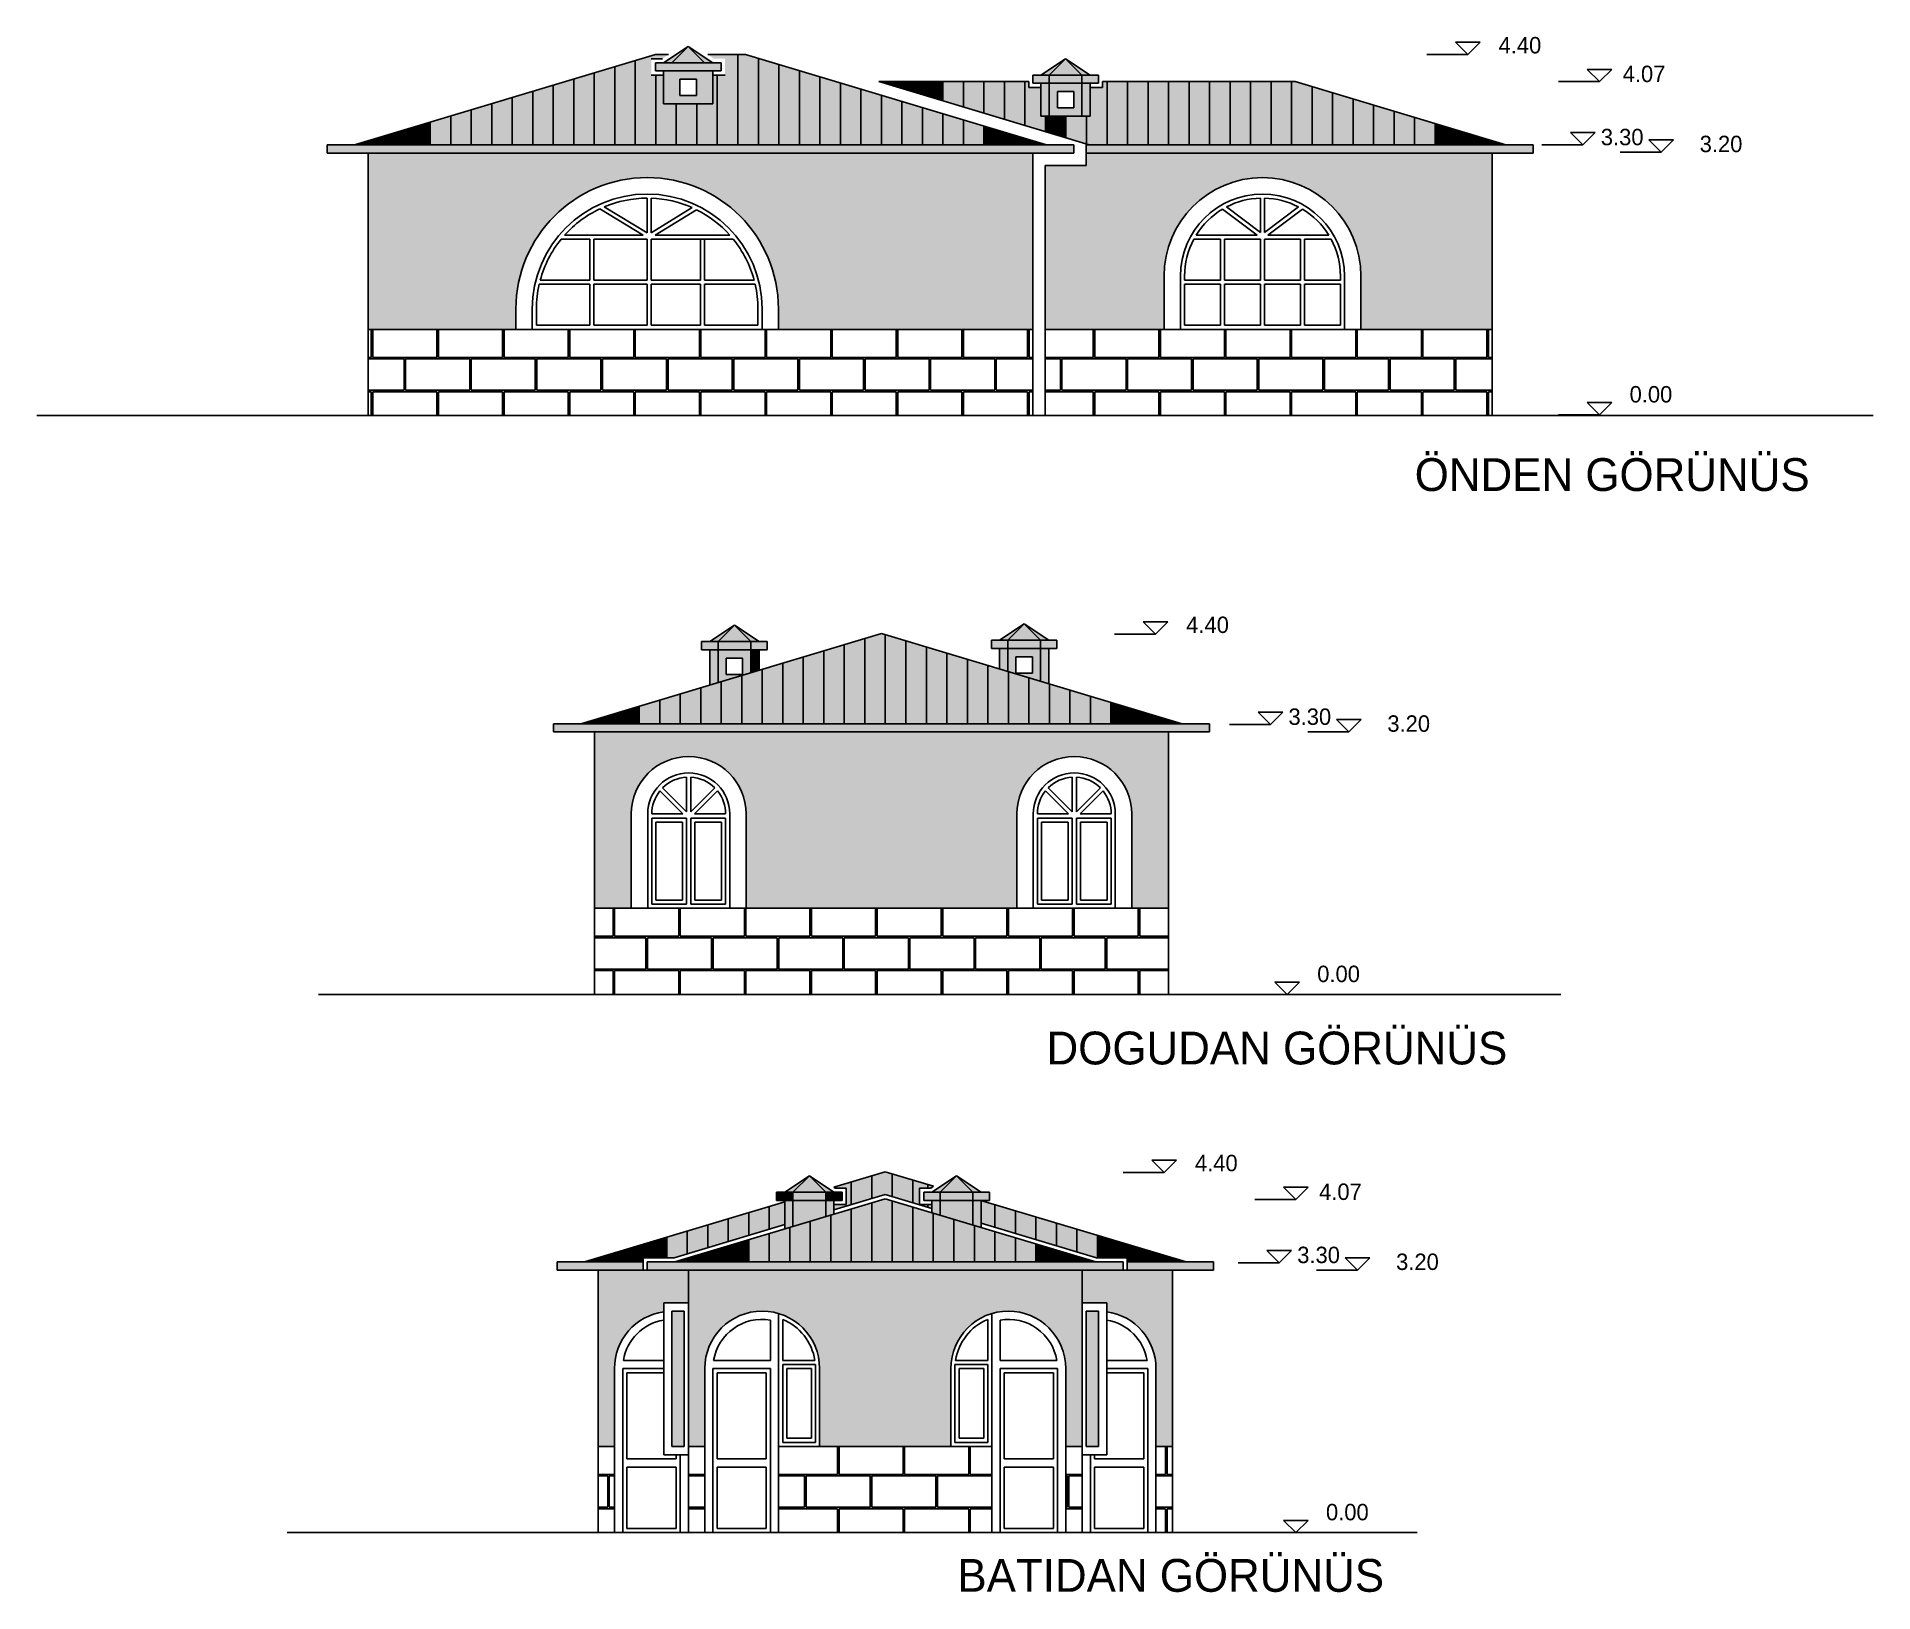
# Model space of a CAD drawing. Extents: x 9483 to 67306, y -5730 to 5191.
# Drawn here: x 30308 to 32546, y -3894 to -1998 of the extents above; entities that cross this region are included whole.
import ezdxf

# ---------------------------------------------------------------- set-up
doc = ezdxf.new("R2010")
doc.units = 0
doc.header["$MEASUREMENT"] = 0
for name, color, linetype in [('duvar', 3, 'CONTINUOUS'), ('kolon', 1, 'CONTINUOUS'), ('Layer1', 4, 'CONTINUOUS'), ('yazı', 6, 'CONTINUOUS'), ('ölçü', 5, 'CONTINUOUS')]:
    doc.layers.add(name, color=color, linetype=linetype)

msp = doc.modelspace()

# ---------------------------------------------------------------- texts
at = {"layer": 'yazı', "color": 6}
for s, p in [('ÖNDEN GÖRÜNÜS', (31987.33308, -2552.12655)), ('DOGUDAN GÖRÜNÜS', (31538.5348, -3251.0746)), ('BATIDAN GÖRÜNÜS', (31429.93433, -3893.89424))]:
    msp.add_text(s, height=40, dxfattribs=at).set_placement(p)
at = {"layer": 'ölçü', "color": 5}
for s, p in [('4.40', (32089.54832, -2018.71282)), ('4.07', (32240.85095, -2053.70354)), ('3.30', (32214.18726, -2130.68312)), ('3.20', (32334.71459, -2139.08091)), ('0.00', (32249.25659, -2444.19998)), ('4.40', (31708.80599, -2725.21347)), ('3.30', (31833.44493, -2837.18378)), ('3.20', (31953.97226, -2845.58157)), ('0.00', (31868.51426, -3150.70064)), ('4.40', (31719.48093, -3381.26341)), ('4.07', (31870.78355, -3416.25414)), ('3.30', (31844.11986, -3493.23372)), ('3.20', (31964.6472, -3501.63151)), ('0.00', (31879.18919, -3806.75058))]:
    msp.add_text(s, height=20, dxfattribs=at).set_placement(p)

# ---------------------------------------------------------------- hatches: boundary and pattern name
at = {"layer": 'Layer1'}
h = msp.add_hatch(color=6, dxfattribs=at)
h.dxf.hatch_style = 1
h.set_gradient(color1=(255, 0, 0), color2=(255, 219, 219), one_color=1, tint=0.93, name='CYLINDER')
h.paths.add_polyline_path([(31101.78178, -2010.18149), (31071.78178, -2030.18149), (31081.78178, -2030.18149)])
h = msp.add_hatch(color=6, dxfattribs=at)
h.dxf.hatch_style = 1
h.set_gradient(color1=(255, 0, 0), color2=(255, 219, 219), one_color=1, tint=0.93, name='CYLINDER')
h.paths.add_polyline_path([(31101.78178, -2010.18149), (31081.78178, -2030.18149), (31121.78178, -2030.18149)])
h = msp.add_hatch(color=6, dxfattribs=at)
h.dxf.hatch_style = 1
h.set_gradient(color1=(255, 0, 0), color2=(255, 219, 219), one_color=1, tint=0.93, name='CYLINDER')
h.paths.add_polyline_path([(31101.78178, -2010.18149), (31121.78178, -2030.18149), (31131.78178, -2030.18149)])
h = msp.add_hatch(color=35, dxfattribs=at)
h.dxf.hatch_style = 1
h.set_gradient(color1=(255, 0, 0), color2=(255, 209, 209), one_color=1, tint=0.91, name='CYLINDER')
h.paths.add_polyline_path([(31012.2768, -2035.03298), (30987.2768, -2042.53298), (30987.2768, -2130.18149), (31012.2768, -2130.18149)])
h = msp.add_hatch(color=35, dxfattribs=at)
h.dxf.hatch_style = 1
h.set_gradient(color1=(255, 0, 0), color2=(255, 209, 209), one_color=1, tint=0.91, name='CYLINDER')
h.paths.add_polyline_path([(31037.2768, -2027.53298), (31012.2768, -2035.03298), (31012.2768, -2130.18149), (31037.2768, -2130.18149)])
h = msp.add_hatch(color=3, dxfattribs=at)
h.dxf.hatch_style = 1
h.set_gradient(color1=(255, 0, 0), color2=(255, 209, 209), one_color=1, tint=0.91, name='CYLINDER')
h.paths.add_polyline_path([(31062.2768, -2045.18149), (31056.78178, -2045.18149), (31056.78178, -2025.18149), (31070.2679, -2025.18149), (31077.7679, -2020.18149), (31061.78178, -2020.18149), (31037.2768, -2027.53298), (31037.2768, -2130.18149), (31062.2768, -2130.18149)])
h = msp.add_hatch(color=6, dxfattribs=at)
h.dxf.hatch_style = 1
h.set_gradient(color1=(255, 0, 0), color2=(255, 219, 219), one_color=1, tint=0.93, name='CYLINDER')
h.paths.add_polyline_path([(31141.78178, -2030.18149), (31061.78178, -2030.18149), (31061.78178, -2040.18149), (31141.78178, -2040.18149)])
h = msp.add_hatch(color=3, dxfattribs=at)
h.dxf.hatch_style = 1
h.set_gradient(color1=(255, 0, 0), color2=(255, 209, 209), one_color=1, tint=0.91, name='CYLINDER')
h.paths.add_polyline_path([(31162.2768, -2020.18149), (31125.79565, -2020.18149), (31133.29565, -2025.18149), (31146.78178, -2025.18149), (31146.78178, -2045.18149), (31137.2768, -2045.18149), (31137.2768, -2130.18149), (31162.2768, -2130.18149)])
h = msp.add_hatch(color=35, dxfattribs=at)
h.dxf.hatch_style = 1
h.set_gradient(color1=(255, 0, 0), color2=(255, 209, 209), one_color=1, tint=0.91, name='CYLINDER')
h.paths.add_polyline_path([(31187.2768, -2024.82999), (31171.78178, -2020.18149), (31162.2768, -2020.18149), (31162.2768, -2130.18149), (31187.2768, -2130.18149)])
h = msp.add_hatch(color=35, dxfattribs=at)
h.dxf.hatch_style = 1
h.set_gradient(color1=(255, 0, 0), color2=(255, 209, 209), one_color=1, tint=0.91, name='CYLINDER')
h.paths.add_polyline_path([(31212.2768, -2032.32999), (31187.2768, -2024.82999), (31187.2768, -2130.18149), (31212.2768, -2130.18149)])
h = msp.add_hatch(color=35, dxfattribs=at)
h.dxf.hatch_style = 1
h.set_gradient(color1=(255, 0, 0), color2=(255, 209, 209), one_color=1, tint=0.91, name='CYLINDER')
h.paths.add_polyline_path([(31237.2768, -2039.82999), (31212.2768, -2032.32999), (31212.2768, -2130.18149), (31237.2768, -2130.18149)])
h = msp.add_hatch(color=6, dxfattribs=at)
h.dxf.hatch_style = 1
h.set_gradient(color1=(255, 0, 0), color2=(255, 219, 219), one_color=1, tint=0.93, name='CYLINDER')
h.paths.add_polyline_path([(31561.78178, -2025.18149), (31531.78178, -2045.18149), (31541.78178, -2045.18149)])
h = msp.add_hatch(color=6, dxfattribs=at)
h.dxf.hatch_style = 1
h.set_gradient(color1=(255, 0, 0), color2=(255, 219, 219), one_color=1, tint=0.93, name='CYLINDER')
h.paths.add_polyline_path([(31561.78178, -2025.18149), (31541.78178, -2045.18149), (31581.78178, -2045.18149)])
h = msp.add_hatch(color=6, dxfattribs=at)
h.dxf.hatch_style = 1
h.set_gradient(color1=(255, 0, 0), color2=(255, 219, 219), one_color=1, tint=0.93, name='CYLINDER')
h.paths.add_polyline_path([(31561.78178, -2025.18149), (31581.78178, -2045.18149), (31591.78178, -2045.18149)])
h = msp.add_hatch(color=35, dxfattribs=at)
h.dxf.hatch_style = 1
h.set_gradient(color1=(255, 0, 0), color2=(255, 209, 209), one_color=1, tint=0.91, name='CYLINDER')
h.paths.add_polyline_path([(30937.2768, -2057.53298), (30912.2768, -2065.03298), (30912.2768, -2130.18149), (30937.2768, -2130.18149)])
h = msp.add_hatch(color=35, dxfattribs=at)
h.dxf.hatch_style = 1
h.set_gradient(color1=(255, 0, 0), color2=(255, 209, 209), one_color=1, tint=0.91, name='CYLINDER')
h.paths.add_polyline_path([(30962.2768, -2050.03298), (30937.2768, -2057.53298), (30937.2768, -2130.18149), (30962.2768, -2130.18149)])
h = msp.add_hatch(color=35, dxfattribs=at)
h.dxf.hatch_style = 1
h.set_gradient(color1=(255, 0, 0), color2=(255, 209, 209), one_color=1, tint=0.91, name='CYLINDER')
h.paths.add_polyline_path([(30987.2768, -2042.53298), (30962.2768, -2050.03298), (30962.2768, -2130.18149), (30987.2768, -2130.18149)])
h = msp.add_hatch(color=3, dxfattribs=at)
h.dxf.hatch_style = 1
h.set_gradient(color1=(255, 0, 0), color2=(255, 209, 209), one_color=1, tint=0.91, name='CYLINDER')
h.paths.add_polyline_path([(31087.2768, -2080.18149), (31071.78178, -2080.18149), (31071.78178, -2045.18149), (31062.2768, -2045.18149), (31062.2768, -2130.18149), (31087.2768, -2130.18149)])
h = msp.add_hatch(color=3, dxfattribs=at)
h.dxf.hatch_style = 1
h.set_gradient(color1=(255, 191, 0), color2=(255, 240, 194), one_color=1, tint=0.88, name='INVSPHERICAL')
h.paths.add_polyline_path([(31081.78178, -2040.18149), (31071.78178, -2040.18149), (31071.78178, -2080.18149), (31081.78178, -2080.18149)])
h.paths.add_polyline_path([(31131.78178, -2040.18149), (31121.78178, -2040.18149), (31121.78178, -2080.18149), (31131.78178, -2080.18149)])
h = msp.add_hatch(color=3, dxfattribs=at)
h.dxf.hatch_style = 1
h.set_gradient(color1=(255, 191, 0), color2=(255, 240, 194), one_color=1, tint=0.88, name='CYLINDER')
h.paths.add_polyline_path([(31121.78178, -2040.18149), (31081.78178, -2040.18149), (31081.78178, -2080.18149), (31121.78178, -2080.18149)])
h.paths.add_polyline_path([(31091.78178, -2050.18149), (31111.78178, -2050.18149), (31111.78178, -2070.18149), (31091.78178, -2070.18149)], flags=16)
h = msp.add_hatch(color=3, dxfattribs=at)
h.dxf.hatch_style = 1
h.set_gradient(color1=(255, 0, 0), color2=(255, 209, 209), one_color=1, tint=0.91, name='CYLINDER')
h.paths.add_polyline_path([(31137.2768, -2045.18149), (31131.78178, -2045.18149), (31131.78178, -2080.18149), (31112.2768, -2080.18149), (31112.2768, -2130.18149), (31137.2768, -2130.18149)])
h = msp.add_hatch(color=35, dxfattribs=at)
h.dxf.hatch_style = 1
h.set_gradient(color1=(255, 0, 0), color2=(255, 209, 209), one_color=1, tint=0.91, name='CYLINDER')
h.paths.add_polyline_path([(31262.2768, -2047.32999), (31237.2768, -2039.82999), (31237.2768, -2130.18149), (31262.2768, -2130.18149)])
h = msp.add_hatch(color=35, dxfattribs=at)
h.dxf.hatch_style = 1
h.set_gradient(color1=(255, 0, 0), color2=(255, 209, 209), one_color=1, tint=0.91, name='CYLINDER')
h.paths.add_polyline_path([(31287.2768, -2054.82999), (31262.2768, -2047.32999), (31262.2768, -2130.18149), (31287.2768, -2130.18149)])
h = msp.add_hatch(color=35, dxfattribs=at)
h.dxf.hatch_style = 1
h.set_gradient(color1=(255, 0, 0), color2=(255, 209, 209), one_color=1, tint=0.91, name='CYLINDER')
h.paths.add_polyline_path([(31312.2768, -2062.32999), (31287.2768, -2054.82999), (31287.2768, -2130.18149), (31312.2768, -2130.18149)])
h = msp.add_hatch(color=35, dxfattribs=at)
h.dxf.hatch_style = 1
h.set_gradient(color1=(255, 0, 0), color2=(255, 209, 209), one_color=1, tint=0.91, name='CYLINDER')
h.paths.add_polyline_path([(31362.2768, -2053.18149), (31337.2768, -2053.18149), (31337.2768, -2054.16953), (31362.2768, -2061.66953)])
h = msp.add_hatch(color=35, dxfattribs=at)
h.dxf.hatch_style = 1
h.set_gradient(color1=(255, 0, 0), color2=(255, 209, 209), one_color=1, tint=0.91, name='CYLINDER')
h.paths.add_polyline_path([(31387.2768, -2053.18149), (31362.2768, -2053.18149), (31362.2768, -2061.66953), (31387.2768, -2069.16953)])
h = msp.add_hatch(color=35, dxfattribs=at)
h.dxf.hatch_style = 1
h.set_gradient(color1=(255, 0, 0), color2=(255, 209, 209), one_color=1, tint=0.91, name='CYLINDER')
h.paths.add_polyline_path([(31412.2768, -2053.18149), (31387.2768, -2053.18149), (31387.2768, -2069.16953), (31412.2768, -2076.66953)])
h = msp.add_hatch(color=35, dxfattribs=at)
h.dxf.hatch_style = 1
h.set_gradient(color1=(255, 0, 0), color2=(255, 209, 209), one_color=1, tint=0.91, name='CYLINDER')
h.paths.add_polyline_path([(31437.2768, -2053.18149), (31412.2768, -2053.18149), (31412.2768, -2076.66953), (31437.2768, -2084.16953)])
h = msp.add_hatch(color=35, dxfattribs=at)
h.dxf.hatch_style = 1
h.set_gradient(color1=(255, 0, 0), color2=(255, 209, 209), one_color=1, tint=0.91, name='CYLINDER')
h.paths.add_polyline_path([(31462.2768, -2053.18149), (31437.2768, -2053.18149), (31437.2768, -2084.16953), (31462.2768, -2091.66953)])
h = msp.add_hatch(color=35, dxfattribs=at)
h.dxf.hatch_style = 1
h.set_gradient(color1=(255, 0, 0), color2=(255, 209, 209), one_color=1, tint=0.91, name='CYLINDER')
h.paths.add_polyline_path([(31487.2768, -2053.18149), (31462.2768, -2053.18149), (31462.2768, -2091.66953), (31487.2768, -2099.16953)])
h = msp.add_hatch(color=35, dxfattribs=at)
h.dxf.hatch_style = 1
h.set_gradient(color1=(255, 0, 0), color2=(255, 209, 209), one_color=1, tint=0.91, name='CYLINDER')
h.paths.add_polyline_path([(31512.2768, -2053.18149), (31487.2768, -2053.18149), (31487.2768, -2099.16953), (31512.2768, -2106.66953)])
h = msp.add_hatch(color=6, dxfattribs=at)
h.dxf.hatch_style = 1
h.set_gradient(color1=(255, 0, 0), color2=(255, 219, 219), one_color=1, tint=0.93, name='CYLINDER')
h.paths.add_polyline_path([(31531.78178, -2060.18149), (31516.78178, -2060.18149), (31516.78178, -2053.18149), (31512.2768, -2053.18149), (31512.2768, -2106.66953), (31537.2768, -2114.16953), (31537.2768, -2095.18149), (31531.78178, -2095.18149)])
h = msp.add_hatch(color=6, dxfattribs=at)
h.dxf.hatch_style = 1
h.set_gradient(color1=(255, 0, 0), color2=(255, 219, 219), one_color=1, tint=0.93, name='CYLINDER')
h.paths.add_polyline_path([(31541.78178, -2045.18149), (31521.78178, -2045.18149), (31521.78178, -2055.18149), (31541.78178, -2055.18149)])
h.paths.add_polyline_path([(31581.78178, -2045.18149), (31541.78178, -2045.18149), (31541.78178, -2055.18149), (31581.78178, -2055.18149)])
h.paths.add_polyline_path([(31601.78178, -2045.18149), (31581.78178, -2045.18149), (31581.78178, -2055.18149), (31601.78178, -2055.18149)])
h = msp.add_hatch(color=6, dxfattribs=at)
h.dxf.hatch_style = 1
h.set_gradient(color1=(255, 223, 127), color2=(255, 246, 219), one_color=1, tint=0.93, name='CYLINDER')
h.paths.add_polyline_path([(31541.78178, -2055.18149), (31531.78178, -2055.18149), (31531.78178, -2095.18149), (31541.78178, -2095.18149)])
h.paths.add_polyline_path([(31591.78178, -2055.18149), (31581.78178, -2055.18149), (31581.78178, -2095.18149), (31591.78178, -2095.18149)])
h = msp.add_hatch(color=6, dxfattribs=at)
h.dxf.hatch_style = 1
h.set_gradient(color1=(255, 223, 127), color2=(255, 231, 158), one_color=1, tint=0.81, name='CYLINDER')
h.paths.add_polyline_path([(31581.78178, -2055.18149), (31541.78178, -2055.18149), (31541.78178, -2095.18149), (31581.78178, -2095.18149)])
h.paths.add_polyline_path([(31551.78178, -2065.18149), (31571.78178, -2065.18149), (31571.78178, -2085.18149), (31551.78178, -2085.18149)], flags=16)
h = msp.add_hatch(color=6, dxfattribs=at)
h.dxf.hatch_style = 1
h.set_gradient(color1=(255, 0, 0), color2=(255, 219, 219), one_color=1, tint=0.93, name='CYLINDER')
h.paths.add_polyline_path([(31612.2768, -2053.18149), (31606.78178, -2053.18149), (31606.78178, -2060.18149), (31591.78178, -2060.18149), (31591.78178, -2095.18149), (31587.2768, -2095.18149), (31587.2768, -2129.16953), (31590.64998, -2130.18149), (31612.2768, -2130.18149)])
h = msp.add_hatch(color=35, dxfattribs=at)
h.dxf.hatch_style = 1
h.set_gradient(color1=(255, 0, 0), color2=(255, 209, 209), one_color=1, tint=0.91, name='CYLINDER')
h.paths.add_polyline_path([(31637.2768, -2053.18149), (31612.2768, -2053.18149), (31612.2768, -2130.18149), (31637.2768, -2130.18149)])
h = msp.add_hatch(color=35, dxfattribs=at)
h.dxf.hatch_style = 1
h.set_gradient(color1=(255, 0, 0), color2=(255, 209, 209), one_color=1, tint=0.91, name='CYLINDER')
h.paths.add_polyline_path([(31662.2768, -2053.18149), (31637.2768, -2053.18149), (31637.2768, -2130.18149), (31662.2768, -2130.18149)])
h = msp.add_hatch(color=35, dxfattribs=at)
h.dxf.hatch_style = 1
h.set_gradient(color1=(255, 0, 0), color2=(255, 209, 209), one_color=1, tint=0.91, name='CYLINDER')
h.paths.add_polyline_path([(31687.2768, -2053.18149), (31662.2768, -2053.18149), (31662.2768, -2130.18149), (31687.2768, -2130.18149)])
h = msp.add_hatch(color=35, dxfattribs=at)
h.dxf.hatch_style = 1
h.set_gradient(color1=(255, 0, 0), color2=(255, 209, 209), one_color=1, tint=0.91, name='CYLINDER')
h.paths.add_polyline_path([(31712.2768, -2053.18149), (31687.2768, -2053.18149), (31687.2768, -2130.18149), (31712.2768, -2130.18149)])
h = msp.add_hatch(color=35, dxfattribs=at)
h.dxf.hatch_style = 1
h.set_gradient(color1=(255, 0, 0), color2=(255, 209, 209), one_color=1, tint=0.91, name='CYLINDER')
h.paths.add_polyline_path([(31712.2768, -2130.18149), (31737.2768, -2130.18149), (31737.2768, -2053.18149), (31712.2768, -2053.18149)])
h = msp.add_hatch(color=35, dxfattribs=at)
h.dxf.hatch_style = 1
h.set_gradient(color1=(255, 0, 0), color2=(255, 209, 209), one_color=1, tint=0.91, name='CYLINDER')
h.paths.add_polyline_path([(31737.2768, -2130.18149), (31762.2768, -2130.18149), (31762.2768, -2053.18149), (31737.2768, -2053.18149)])
h = msp.add_hatch(color=35, dxfattribs=at)
h.dxf.hatch_style = 1
h.set_gradient(color1=(255, 0, 0), color2=(255, 209, 209), one_color=1, tint=0.91, name='CYLINDER')
h.paths.add_polyline_path([(31762.2768, -2130.18149), (31787.2768, -2130.18149), (31787.2768, -2053.18149), (31762.2768, -2053.18149)])
h = msp.add_hatch(color=35, dxfattribs=at)
h.dxf.hatch_style = 1
h.set_gradient(color1=(255, 0, 0), color2=(255, 209, 209), one_color=1, tint=0.91, name='CYLINDER')
h.paths.add_polyline_path([(31812.2768, -2053.18149), (31787.2768, -2053.18149), (31787.2768, -2130.18149), (31812.2768, -2130.18149)])
h = msp.add_hatch(color=35, dxfattribs=at)
h.dxf.hatch_style = 1
h.set_gradient(color1=(255, 0, 0), color2=(255, 209, 209), one_color=1, tint=0.91, name='CYLINDER')
h.paths.add_polyline_path([(31812.2768, -2130.18149), (31837.2768, -2130.18149), (31837.2768, -2053.18149), (31812.2768, -2053.18149)])
h = msp.add_hatch(color=35, dxfattribs=at)
h.dxf.hatch_style = 1
h.set_gradient(color1=(255, 0, 0), color2=(255, 209, 209), one_color=1, tint=0.91, name='CYLINDER')
h.paths.add_polyline_path([(31862.2768, -2059.32999), (31841.78178, -2053.18149), (31837.2768, -2053.18149), (31837.2768, -2130.18149), (31862.2768, -2130.18149)])
h = msp.add_hatch(color=35, dxfattribs=at)
h.dxf.hatch_style = 1
h.set_gradient(color1=(255, 0, 0), color2=(255, 209, 209), one_color=1, tint=0.91, name='CYLINDER')
h.paths.add_polyline_path([(31887.2768, -2066.82999), (31862.2768, -2059.32999), (31862.2768, -2130.18149), (31887.2768, -2130.18149)])
h = msp.add_hatch(color=35, dxfattribs=at)
h.dxf.hatch_style = 1
h.set_gradient(color1=(255, 0, 0), color2=(255, 209, 209), one_color=1, tint=0.91, name='CYLINDER')
h.paths.add_polyline_path([(30862.2768, -2080.03298), (30837.2768, -2087.53298), (30837.2768, -2130.18149), (30862.2768, -2130.18149)])
h = msp.add_hatch(color=35, dxfattribs=at)
h.dxf.hatch_style = 1
h.set_gradient(color1=(255, 0, 0), color2=(255, 209, 209), one_color=1, tint=0.91, name='CYLINDER')
h.paths.add_polyline_path([(30887.2768, -2072.53298), (30862.2768, -2080.03298), (30862.2768, -2130.18149), (30887.2768, -2130.18149)])
h = msp.add_hatch(color=35, dxfattribs=at)
h.dxf.hatch_style = 1
h.set_gradient(color1=(255, 0, 0), color2=(255, 209, 209), one_color=1, tint=0.91, name='CYLINDER')
h.paths.add_polyline_path([(30912.2768, -2065.03298), (30887.2768, -2072.53298), (30887.2768, -2130.18149), (30912.2768, -2130.18149)])
h = msp.add_hatch(color=3, dxfattribs=at)
h.dxf.hatch_style = 1
h.set_gradient(color1=(255, 0, 0), color2=(255, 209, 209), one_color=1, tint=0.91, name='CYLINDER')
h.paths.add_polyline_path([(31112.2768, -2080.18149), (31087.2768, -2080.18149), (31087.2768, -2130.18149), (31112.2768, -2130.18149)])
h = msp.add_hatch(color=35, dxfattribs=at)
h.dxf.hatch_style = 1
h.set_gradient(color1=(255, 0, 0), color2=(255, 209, 209), one_color=1, tint=0.91, name='CYLINDER')
h.paths.add_polyline_path([(31337.2768, -2069.82999), (31312.2768, -2062.32999), (31312.2768, -2130.18149), (31337.2768, -2130.18149)])
h = msp.add_hatch(color=35, dxfattribs=at)
h.dxf.hatch_style = 1
h.set_gradient(color1=(255, 0, 0), color2=(255, 209, 209), one_color=1, tint=0.91, name='CYLINDER')
h.paths.add_polyline_path([(31362.2768, -2077.32999), (31337.2768, -2069.82999), (31337.2768, -2130.18149), (31362.2768, -2130.18149)])
h = msp.add_hatch(color=35, dxfattribs=at)
h.dxf.hatch_style = 1
h.set_gradient(color1=(255, 0, 0), color2=(255, 209, 209), one_color=1, tint=0.91, name='CYLINDER')
h.paths.add_polyline_path([(31387.2768, -2084.82999), (31362.2768, -2077.32999), (31362.2768, -2130.18149), (31387.2768, -2130.18149)])
h = msp.add_hatch(color=35, dxfattribs=at)
h.dxf.hatch_style = 1
h.set_gradient(color1=(255, 0, 0), color2=(255, 209, 209), one_color=1, tint=0.91, name='CYLINDER')
h.paths.add_polyline_path([(31912.2768, -2074.32999), (31887.2768, -2066.82999), (31887.2768, -2130.18149), (31912.2768, -2130.18149)])
h = msp.add_hatch(color=35, dxfattribs=at)
h.dxf.hatch_style = 1
h.set_gradient(color1=(255, 0, 0), color2=(255, 209, 209), one_color=1, tint=0.91, name='CYLINDER')
h.paths.add_polyline_path([(31912.2768, -2130.18149), (31937.2768, -2130.18149), (31937.2768, -2081.82999), (31912.2768, -2074.32999)])
h = msp.add_hatch(color=35, dxfattribs=at)
h.dxf.hatch_style = 1
h.set_gradient(color1=(255, 0, 0), color2=(255, 209, 209), one_color=1, tint=0.91, name='CYLINDER')
h.paths.add_polyline_path([(31937.2768, -2130.18149), (31962.2768, -2130.18149), (31962.2768, -2089.32999), (31937.2768, -2081.82999)])
h = msp.add_hatch(color=35, dxfattribs=at)
h.dxf.hatch_style = 1
h.set_gradient(color1=(255, 0, 0), color2=(255, 209, 209), one_color=1, tint=0.91, name='CYLINDER')
h.paths.add_polyline_path([(30787.2768, -2102.53298), (30762.2768, -2110.03298), (30762.2768, -2130.18149), (30787.2768, -2130.18149)])
h = msp.add_hatch(color=35, dxfattribs=at)
h.dxf.hatch_style = 1
h.set_gradient(color1=(255, 0, 0), color2=(255, 209, 209), one_color=1, tint=0.91, name='CYLINDER')
h.paths.add_polyline_path([(30812.2768, -2095.03298), (30787.2768, -2102.53298), (30787.2768, -2130.18149), (30812.2768, -2130.18149)])
h = msp.add_hatch(color=35, dxfattribs=at)
h.dxf.hatch_style = 1
h.set_gradient(color1=(255, 0, 0), color2=(255, 209, 209), one_color=1, tint=0.91, name='CYLINDER')
h.paths.add_polyline_path([(30837.2768, -2087.53298), (30812.2768, -2095.03298), (30812.2768, -2130.18149), (30837.2768, -2130.18149)])
h = msp.add_hatch(color=35, dxfattribs=at)
h.dxf.hatch_style = 1
h.set_gradient(color1=(255, 0, 0), color2=(255, 209, 209), one_color=1, tint=0.91, name='CYLINDER')
h.paths.add_polyline_path([(31412.2768, -2092.32999), (31387.2768, -2084.82999), (31387.2768, -2130.18149), (31412.2768, -2130.18149)])
h = msp.add_hatch(color=35, dxfattribs=at)
h.dxf.hatch_style = 1
h.set_gradient(color1=(255, 0, 0), color2=(255, 209, 209), one_color=1, tint=0.91, name='CYLINDER')
h.paths.add_polyline_path([(31437.2768, -2099.82999), (31412.2768, -2092.32999), (31412.2768, -2130.18149), (31437.2768, -2130.18149)])
h = msp.add_hatch(color=35, dxfattribs=at)
h.dxf.hatch_style = 1
h.set_gradient(color1=(255, 0, 0), color2=(255, 209, 209), one_color=1, tint=0.91, name='CYLINDER')
h.paths.add_polyline_path([(31462.2768, -2107.32999), (31437.2768, -2099.82999), (31437.2768, -2130.18149), (31462.2768, -2130.18149)])
h = msp.add_hatch(color=6, dxfattribs=at)
h.dxf.hatch_style = 1
h.set_gradient(color1=(255, 0, 0), color2=(255, 219, 219), one_color=1, tint=0.93, name='CYLINDER')
h.paths.add_polyline_path([(31562.2768, -2095.18149), (31537.2768, -2095.18149), (31537.2768, -2114.16953), (31562.2768, -2121.66953)])
h = msp.add_hatch(color=6, dxfattribs=at)
h.dxf.hatch_style = 1
h.set_gradient(color1=(255, 0, 0), color2=(255, 219, 219), one_color=1, tint=0.93, name='CYLINDER')
h.paths.add_polyline_path([(31587.2768, -2095.18149), (31562.2768, -2095.18149), (31562.2768, -2121.66953), (31587.2768, -2129.16953)])
h = msp.add_hatch(color=35, dxfattribs=at)
h.dxf.hatch_style = 1
h.set_gradient(color1=(255, 0, 0), color2=(255, 209, 209), one_color=1, tint=0.91, name='CYLINDER')
h.paths.add_polyline_path([(31962.2768, -2130.18149), (31987.2768, -2130.18149), (31987.2768, -2096.82999), (31962.2768, -2089.32999)])
h = msp.add_hatch(color=35, dxfattribs=at)
h.dxf.hatch_style = 1
h.set_gradient(color1=(255, 0, 0), color2=(255, 209, 209), one_color=1, tint=0.91, name='CYLINDER')
h.paths.add_polyline_path([(32012.2768, -2104.32999), (31987.2768, -2096.82999), (31987.2768, -2130.18149), (32012.2768, -2130.18149)])
h = msp.add_hatch(color=35, dxfattribs=at)
h.dxf.hatch_style = 1
h.set_gradient(color1=(255, 0, 0), color2=(255, 209, 209), one_color=1, tint=0.91, name='CYLINDER')
h.paths.add_polyline_path([(30712.2768, -2125.03298), (30695.11511, -2130.18149), (30712.2768, -2130.18149)])
h = msp.add_hatch(color=35, dxfattribs=at)
h.dxf.hatch_style = 1
h.set_gradient(color1=(255, 0, 0), color2=(255, 209, 209), one_color=1, tint=0.91, name='CYLINDER')
h.paths.add_polyline_path([(30737.2768, -2117.53298), (30712.2768, -2125.03298), (30712.2768, -2130.18149), (30737.2768, -2130.18149)])
h = msp.add_hatch(color=35, dxfattribs=at)
h.dxf.hatch_style = 1
h.set_gradient(color1=(255, 0, 0), color2=(255, 209, 209), one_color=1, tint=0.91, name='CYLINDER')
h.paths.add_polyline_path([(30762.2768, -2110.03298), (30737.2768, -2117.53298), (30737.2768, -2130.18149), (30762.2768, -2130.18149)])
h = msp.add_hatch(color=35, dxfattribs=at)
h.dxf.hatch_style = 1
h.set_gradient(color1=(255, 0, 0), color2=(255, 209, 209), one_color=1, tint=0.91, name='CYLINDER')
h.paths.add_polyline_path([(31487.2768, -2114.82999), (31462.2768, -2107.32999), (31462.2768, -2130.18149), (31487.2768, -2130.18149)])
h = msp.add_hatch(color=35, dxfattribs=at)
h.dxf.hatch_style = 1
h.set_gradient(color1=(255, 0, 0), color2=(255, 209, 209), one_color=1, tint=0.91, name='CYLINDER')
h.paths.add_polyline_path([(31512.2768, -2122.32999), (31487.2768, -2114.82999), (31487.2768, -2130.18149), (31512.2768, -2130.18149)])
h = msp.add_hatch(color=35, dxfattribs=at)
h.dxf.hatch_style = 1
h.set_gradient(color1=(255, 0, 0), color2=(255, 209, 209), one_color=1, tint=0.91, name='CYLINDER')
h.paths.add_polyline_path([(31512.2768, -2122.32999), (31512.2768, -2130.18149), (31537.2768, -2130.18149), (31537.2768, -2129.82999)])
h = msp.add_hatch(color=35, dxfattribs=at)
h.dxf.hatch_style = 1
h.set_gradient(color1=(255, 0, 0), color2=(255, 209, 209), one_color=1, tint=0.91, name='CYLINDER')
h.paths.add_polyline_path([(32037.2768, -2130.18149), (32037.2768, -2111.82999), (32012.2768, -2104.32999), (32012.2768, -2130.18149)])
h = msp.add_hatch(color=35, dxfattribs=at)
h.dxf.hatch_style = 1
h.set_gradient(color1=(255, 0, 0), color2=(255, 209, 209), one_color=1, tint=0.91, name='CYLINDER')
h.paths.add_polyline_path([(32062.2768, -2130.18149), (32062.2768, -2119.32999), (32037.2768, -2111.82999), (32037.2768, -2130.18149)])
h = msp.add_hatch(color=35, dxfattribs=at)
h.dxf.hatch_style = 1
h.set_gradient(color1=(255, 0, 0), color2=(255, 209, 209), one_color=1, tint=0.91, name='CYLINDER')
h.paths.add_polyline_path([(32062.2768, -2119.32999), (32062.2768, -2130.18149), (32087.2768, -2130.18149), (32087.2768, -2126.82999)])
h = msp.add_hatch(color=35, dxfattribs=at)
h.dxf.hatch_style = 1
h.set_gradient(color1=(255, 191, 0), color2=(255, 210, 77), one_color=1, tint=0.65, name='CYLINDER')
h.paths.add_polyline_path([(31211.78178, -2330.18149), (31211.78178, -2355.18149), (31521.78178, -2355.18149), (31521.78178, -2140.18149), (30711.78178, -2140.18149), (30711.78178, -2355.18149), (30891.78178, -2355.18149), (30891.78178, -2330.18149, -1)])
h = msp.add_hatch(color=35, dxfattribs=at)
h.dxf.hatch_style = 1
h.set_gradient(color1=(255, 223, 127), color2=(255, 210, 77), one_color=1, tint=0.65, name='CYLINDER')
h.paths.add_polyline_path([(31921.78178, -2290.18149), (31921.78178, -2355.18149), (32081.78178, -2355.18149), (32081.78178, -2140.18149), (31586.78178, -2140.18149), (31586.78178, -2155.18149), (31536.78178, -2155.18149), (31536.78178, -2355.18149), (31681.78178, -2355.18149), (31681.78178, -2290.18149, -1)])
h = msp.add_hatch(color=35, dxfattribs=at)
h.dxf.hatch_style = 1
h.set_gradient(color1=(255, 0, 0), color2=(255, 209, 209), one_color=1, tint=0.91, name='CYLINDER')
h.paths.add_polyline_path([(32087.2768, -2126.82999), (32087.2768, -2130.18149), (32098.44844, -2130.18149)])
h = msp.add_hatch(dxfattribs=at)
h.set_pattern_fill('AR-B816C,_O', color=35, scale=5)
h.set_pattern_definition([(0, (-6362.723, -1991.117), (40, 40), [78.125, -1.875]), (0, (-6402.723, -1989.242), (40, 40), [78.125, -1.875]), (90, (-6362.723, -1991.117), (-40, 40), [-41.875, 38.125]), (90, (-6364.6, -1991.117), (-40, 40), [-41.875, 38.125])])
h.paths.add_polyline_path([(30711.78178, -2355.18149), (30711.78178, -2460.18149), (31521.78178, -2460.18149), (31521.78178, -2355.18149)])
h.paths.add_polyline_path([(31536.78178, -2355.18149), (31536.78178, -2460.18149), (32081.78178, -2460.18149), (32081.78178, -2355.18149)])
h = msp.add_hatch(color=3, dxfattribs=at)
h.dxf.hatch_style = 1
h.set_gradient(color1=(255, 0, 0), color2=(255, 173, 173), one_color=1, tint=0.84, name='CYLINDER')
h.paths.add_polyline_path([(31158.12674, -2715.74464), (31138.12674, -2735.74464), (31178.12674, -2735.74464)])
h.paths.add_polyline_path([(31158.12674, -2715.74464), (31128.12674, -2735.74464), (31138.12674, -2735.74464)])
h.paths.add_polyline_path([(31138.12674, -2735.74464), (31118.12674, -2735.74464), (31118.12674, -2745.74464), (31138.12674, -2745.74464)])
h.paths.add_polyline_path([(31178.12674, -2735.74464), (31138.12674, -2735.74464), (31138.12674, -2745.74464), (31178.12674, -2745.74464)])
h.paths.add_polyline_path([(31198.12674, -2735.74464), (31178.12674, -2735.74464), (31178.12674, -2745.74464), (31198.12674, -2745.74464)])
h.paths.add_polyline_path([(31158.12674, -2715.74464), (31178.12674, -2735.74464), (31188.12674, -2735.74464)])
h = msp.add_hatch(color=3, dxfattribs=at)
h.dxf.hatch_style = 1
h.set_gradient(color1=(255, 0, 0), color2=(255, 173, 173), one_color=1, tint=0.84, name='CYLINDER')
h.paths.add_polyline_path([(31342.04904, -2727.14101), (31337.39448, -2725.74464), (31317.04904, -2731.84828), (31317.04904, -2835.74464), (31342.04904, -2835.74464)])
h = msp.add_hatch(color=3, dxfattribs=at)
h.dxf.hatch_style = 1
h.set_gradient(color1=(255, 0, 0), color2=(255, 173, 173), one_color=1, tint=0.84, name='CYLINDER')
h.paths.add_polyline_path([(31342.04904, -2835.74464), (31367.04904, -2835.74464), (31367.04904, -2734.64101), (31342.04904, -2727.14101)])
h = msp.add_hatch(color=3, dxfattribs=at)
h.dxf.hatch_style = 1
h.set_gradient(color1=(255, 0, 0), color2=(255, 173, 173), one_color=1, tint=0.84, name='CYLINDER')
h.paths.add_polyline_path([(31511.30873, -2714.1386), (31491.30873, -2734.1386), (31531.30873, -2734.1386)])
h.paths.add_polyline_path([(31511.30873, -2714.1386), (31481.30873, -2734.1386), (31491.30873, -2734.1386)])
h.paths.add_polyline_path([(31511.30873, -2714.1386), (31531.30873, -2734.1386), (31541.30873, -2734.1386)])
h.paths.add_polyline_path([(31491.30873, -2734.1386), (31471.30873, -2734.1386), (31471.30873, -2744.1386), (31491.30873, -2744.1386)])
h.paths.add_polyline_path([(31531.30873, -2734.1386), (31491.30873, -2734.1386), (31491.30873, -2744.1386), (31531.30873, -2744.1386)])
h.paths.add_polyline_path([(31551.30873, -2734.1386), (31531.30873, -2734.1386), (31531.30873, -2744.1386), (31551.30873, -2744.1386)])
h = msp.add_hatch(color=3, dxfattribs=at)
h.dxf.hatch_style = 1
h.set_gradient(color1=(255, 223, 127), color2=(255, 210, 77), one_color=1, tint=0.65, name='CYLINDER')
h.paths.add_polyline_path([(31138.12674, -2745.74464), (31128.12674, -2745.74464), (31128.12674, -2788.52497), (31138.12674, -2785.52497)])
h.paths.add_polyline_path([(31178.12674, -2745.74464), (31138.12674, -2745.74464), (31138.12674, -2785.52497), (31168.12674, -2776.52497), (31168.12674, -2775.74464), (31148.12674, -2775.74464), (31148.12674, -2755.74464), (31168.12674, -2755.74464), (31168.12674, -2776.52497), (31178.12674, -2773.52497)])
h.paths.add_polyline_path([(31491.30873, -2744.1386), (31481.30873, -2744.1386), (31481.30873, -2768.91892), (31491.30873, -2771.91892)])
h.paths.add_polyline_path([(31531.30873, -2744.1386), (31491.30873, -2744.1386), (31491.30873, -2771.91892), (31531.30873, -2783.91892)])
h.paths.add_polyline_path([(31501.30873, -2754.1386), (31521.30873, -2754.1386), (31521.30873, -2774.1386), (31501.30873, -2774.1386)], flags=16)
h.paths.add_polyline_path([(31541.30873, -2744.1386), (31531.30873, -2744.1386), (31531.30873, -2783.91892), (31541.30873, -2786.91892)])
h = msp.add_hatch(color=3, dxfattribs=at)
h.dxf.hatch_style = 1
h.set_gradient(color1=(255, 223, 127), color2=(255, 210, 77), one_color=1, tint=0.65, name='CYLINDER')
h.paths.add_polyline_path([(31188.12674, -2745.74464), (31178.12674, -2745.74464), (31178.12674, -2773.52497), (31188.12674, -2770.52497)])
h = msp.add_hatch(color=3, dxfattribs=at)
h.dxf.hatch_style = 1
h.set_gradient(color1=(255, 0, 0), color2=(255, 173, 173), one_color=1, tint=0.84, name='CYLINDER')
h.paths.add_polyline_path([(31242.04904, -2835.74464), (31267.04904, -2835.74464), (31267.04904, -2746.84828), (31242.04904, -2754.34828)])
h = msp.add_hatch(color=3, dxfattribs=at)
h.dxf.hatch_style = 1
h.set_gradient(color1=(255, 0, 0), color2=(255, 173, 173), one_color=1, tint=0.84, name='CYLINDER')
h.paths.add_polyline_path([(31292.04904, -2739.34828), (31267.04904, -2746.84828), (31267.04904, -2835.74464), (31292.04904, -2835.74464)])
h = msp.add_hatch(color=3, dxfattribs=at)
h.dxf.hatch_style = 1
h.set_gradient(color1=(255, 0, 0), color2=(255, 173, 173), one_color=1, tint=0.84, name='CYLINDER')
h.paths.add_polyline_path([(31292.04904, -2835.74464), (31317.04904, -2835.74464), (31317.04904, -2731.84828), (31292.04904, -2739.34828)])
h = msp.add_hatch(color=3, dxfattribs=at)
h.dxf.hatch_style = 1
h.set_gradient(color1=(255, 0, 0), color2=(255, 173, 173), one_color=1, tint=0.84, name='CYLINDER')
h.paths.add_polyline_path([(31392.04904, -2742.14101), (31367.04904, -2734.64101), (31367.04904, -2835.74464), (31392.04904, -2835.74464)])
h = msp.add_hatch(color=3, dxfattribs=at)
h.dxf.hatch_style = 1
h.set_gradient(color1=(255, 0, 0), color2=(255, 173, 173), one_color=1, tint=0.84, name='CYLINDER')
h.paths.add_polyline_path([(31392.04904, -2835.74464), (31417.04904, -2835.74464), (31417.04904, -2749.64101), (31392.04904, -2742.14101)])
h = msp.add_hatch(color=3, dxfattribs=at)
h.dxf.hatch_style = 1
h.set_gradient(color1=(255, 0, 0), color2=(255, 173, 173), one_color=1, tint=0.84, name='CYLINDER')
h.paths.add_polyline_path([(31442.04904, -2757.14101), (31417.04904, -2749.64101), (31417.04904, -2835.74464), (31442.04904, -2835.74464)])
h = msp.add_hatch(color=3, dxfattribs=at)
h.dxf.hatch_style = 1
h.set_gradient(color1=(255, 0, 0), color2=(255, 173, 173), one_color=1, tint=0.84, name='CYLINDER')
h.paths.add_polyline_path([(31167.04904, -2835.74464), (31192.04904, -2835.74464), (31192.04904, -2769.34828), (31167.04904, -2776.84828)])
h = msp.add_hatch(color=3, dxfattribs=at)
h.dxf.hatch_style = 1
h.set_gradient(color1=(255, 0, 0), color2=(255, 173, 173), one_color=1, tint=0.84, name='CYLINDER')
h.paths.add_polyline_path([(31192.04904, -2835.74464), (31217.04904, -2835.74464), (31217.04904, -2761.84828), (31192.04904, -2769.34828)])
h = msp.add_hatch(color=3, dxfattribs=at)
h.dxf.hatch_style = 1
h.set_gradient(color1=(255, 0, 0), color2=(255, 173, 173), one_color=1, tint=0.84, name='CYLINDER')
h.paths.add_polyline_path([(31242.04904, -2754.34828), (31217.04904, -2761.84828), (31217.04904, -2835.74464), (31242.04904, -2835.74464)])
h = msp.add_hatch(color=3, dxfattribs=at)
h.dxf.hatch_style = 1
h.set_gradient(color1=(255, 0, 0), color2=(255, 173, 173), one_color=1, tint=0.84, name='CYLINDER')
h.paths.add_polyline_path([(31442.04904, -2835.74464), (31467.04904, -2835.74464), (31467.04904, -2764.64101), (31442.04904, -2757.14101)])
h = msp.add_hatch(color=3, dxfattribs=at)
h.dxf.hatch_style = 1
h.set_gradient(color1=(255, 0, 0), color2=(255, 173, 173), one_color=1, tint=0.84, name='CYLINDER')
h.paths.add_polyline_path([(31467.04904, -2835.74464), (31492.04904, -2835.74464), (31492.04904, -2772.14101), (31467.04904, -2764.64101)])
h = msp.add_hatch(color=3, dxfattribs=at)
h.dxf.hatch_style = 1
h.set_gradient(color1=(255, 0, 0), color2=(255, 173, 173), one_color=1, tint=0.84, name='CYLINDER')
h.paths.add_polyline_path([(31492.04904, -2835.74464), (31517.04904, -2835.74464), (31517.04904, -2779.64101), (31492.04904, -2772.14101)])
h = msp.add_hatch(color=3, dxfattribs=at)
h.dxf.hatch_style = 1
h.set_gradient(color1=(255, 0, 0), color2=(255, 173, 173), one_color=1, tint=0.84, name='CYLINDER')
h.paths.add_polyline_path([(31117.04904, -2791.84828), (31092.04904, -2799.34828), (31092.04904, -2835.74464), (31117.04904, -2835.74464)])
h = msp.add_hatch(color=3, dxfattribs=at)
h.dxf.hatch_style = 1
h.set_gradient(color1=(255, 0, 0), color2=(255, 173, 173), one_color=1, tint=0.84, name='CYLINDER')
h.paths.add_polyline_path([(31117.04904, -2835.74464), (31142.04904, -2835.74464), (31142.04904, -2784.34828), (31117.04904, -2791.84828)])
h = msp.add_hatch(color=3, dxfattribs=at)
h.dxf.hatch_style = 1
h.set_gradient(color1=(255, 0, 0), color2=(255, 173, 173), one_color=1, tint=0.84, name='CYLINDER')
h.paths.add_polyline_path([(31167.04904, -2776.84828), (31142.04904, -2784.34828), (31142.04904, -2835.74464), (31167.04904, -2835.74464)])
h = msp.add_hatch(color=3, dxfattribs=at)
h.dxf.hatch_style = 1
h.set_gradient(color1=(255, 0, 0), color2=(255, 173, 173), one_color=1, tint=0.84, name='CYLINDER')
h.paths.add_polyline_path([(31517.04904, -2835.74464), (31542.04904, -2835.74464), (31542.04904, -2787.14101), (31517.04904, -2779.64101)])
h = msp.add_hatch(color=3, dxfattribs=at)
h.dxf.hatch_style = 1
h.set_gradient(color1=(255, 0, 0), color2=(255, 173, 173), one_color=1, tint=0.84, name='CYLINDER')
h.paths.add_polyline_path([(31567.04904, -2794.64101), (31542.04904, -2787.14101), (31542.04904, -2835.74464), (31567.04904, -2835.74464)])
h = msp.add_hatch(color=3, dxfattribs=at)
h.dxf.hatch_style = 1
h.set_gradient(color1=(255, 0, 0), color2=(255, 173, 173), one_color=1, tint=0.84, name='CYLINDER')
h.paths.add_polyline_path([(31567.04904, -2835.74464), (31592.04904, -2835.74464), (31592.04904, -2802.14101), (31567.04904, -2794.64101)])
h = msp.add_hatch(color=3, dxfattribs=at)
h.dxf.hatch_style = 1
h.set_gradient(color1=(255, 0, 0), color2=(255, 173, 173), one_color=1, tint=0.84, name='CYLINDER')
h.paths.add_polyline_path([(31042.04904, -2814.34828), (31017.04904, -2821.84828), (31017.04904, -2835.74464), (31042.04904, -2835.74464)])
h = msp.add_hatch(color=3, dxfattribs=at)
h.dxf.hatch_style = 1
h.set_gradient(color1=(255, 0, 0), color2=(255, 173, 173), one_color=1, tint=0.84, name='CYLINDER')
h.paths.add_polyline_path([(31042.04904, -2814.34828), (31042.04904, -2835.74464), (31067.04904, -2835.74464), (31067.04904, -2806.84828)])
h = msp.add_hatch(color=3, dxfattribs=at)
h.dxf.hatch_style = 1
h.set_gradient(color1=(255, 0, 0), color2=(255, 173, 173), one_color=1, tint=0.84, name='CYLINDER')
h.paths.add_polyline_path([(31092.04904, -2835.74464), (31092.04904, -2799.34828), (31067.04904, -2806.84828), (31067.04904, -2835.74464)])
h = msp.add_hatch(color=3, dxfattribs=at)
h.dxf.hatch_style = 1
h.set_gradient(color1=(255, 0, 0), color2=(255, 173, 173), one_color=1, tint=0.84, name='CYLINDER')
h.paths.add_polyline_path([(31592.04904, -2802.14101), (31592.04904, -2835.74464), (31617.04904, -2835.74464), (31617.04904, -2809.64101)])
h = msp.add_hatch(color=3, dxfattribs=at)
h.dxf.hatch_style = 1
h.set_gradient(color1=(255, 0, 0), color2=(255, 173, 173), one_color=1, tint=0.84, name='CYLINDER')
h.paths.add_polyline_path([(31642.04904, -2817.14101), (31617.04904, -2809.64101), (31617.04904, -2835.74464), (31642.04904, -2835.74464)])
h = msp.add_hatch(color=3, dxfattribs=at)
h.dxf.hatch_style = 1
h.set_gradient(color1=(255, 0, 0), color2=(255, 173, 173), one_color=1, tint=0.84, name='CYLINDER')
h.paths.add_polyline_path([(31667.04904, -2824.64101), (31642.04904, -2817.14101), (31642.04904, -2835.74464), (31667.04904, -2835.74464)])
h = msp.add_hatch(color=3, dxfattribs=at)
h.dxf.hatch_style = 1
h.set_gradient(color1=(255, 0, 0), color2=(255, 173, 173), one_color=1, tint=0.84, name='CYLINDER')
h.paths.add_polyline_path([(31737.39448, -2835.74464), (30937.39448, -2835.74464), (30937.39448, -2845.74464), (31737.39448, -2845.74464)])
h = msp.add_hatch(color=3, dxfattribs=at)
h.dxf.hatch_style = 1
h.set_gradient(color1=(255, 0, 0), color2=(255, 173, 173), one_color=1, tint=0.84, name='CYLINDER')
h.paths.add_polyline_path([(30992.04904, -2829.34828), (30970.72781, -2835.74464), (30992.04904, -2835.74464)])
h = msp.add_hatch(color=3, dxfattribs=at)
h.dxf.hatch_style = 1
h.set_gradient(color1=(255, 0, 0), color2=(255, 173, 173), one_color=1, tint=0.84, name='CYLINDER')
h.paths.add_polyline_path([(31017.04904, -2821.84828), (30992.04904, -2829.34828), (30992.04904, -2835.74464), (31017.04904, -2835.74464)])
h = msp.add_hatch(color=3, dxfattribs=at)
h.dxf.hatch_style = 1
h.set_gradient(color1=(255, 0, 0), color2=(255, 173, 173), one_color=1, tint=0.84, name='CYLINDER')
h.paths.add_polyline_path([(31667.04904, -2824.64101), (31667.04904, -2835.74464), (31692.04904, -2835.74464), (31692.04904, -2832.14101)])
h = msp.add_hatch(color=3, dxfattribs=at)
h.dxf.hatch_style = 1
h.set_gradient(color1=(255, 0, 0), color2=(255, 173, 173), one_color=1, tint=0.84, name='CYLINDER')
h.paths.add_polyline_path([(31692.04904, -2832.14101), (31692.04904, -2835.74464), (31704.06115, -2835.74464)])
h = msp.add_hatch(color=3, dxfattribs=at)
h.dxf.hatch_style = 1
h.set_gradient(color1=(255, 191, 0), color2=(255, 210, 77), one_color=1, tint=0.65, name='CYLINDER')
h.paths.add_polyline_path([(31502.39448, -2945.74464, -1), (31642.39448, -2945.74464), (31642.39448, -3060.74464), (31687.39448, -3060.74464), (31687.39448, -2845.74464), (30987.39448, -2845.74464), (30987.39448, -3060.74464), (31032.39448, -3060.74464), (31032.39448, -2945.74464, -1), (31172.39448, -2945.74464), (31172.39448, -3060.74464), (31502.39448, -3060.74464)])
h = msp.add_hatch(dxfattribs=at)
h.set_pattern_fill('AR-B816C,_O', color=35, scale=5)
h.set_pattern_definition([(0, (-8307.95, -2696.68), (40, 40), [78.125, -1.875]), (0, (-8347.95, -2694.806), (40, 40), [78.125, -1.875]), (90, (-8307.95, -2696.68), (-40, 40), [-41.875, 38.125]), (90, (-8309.826, -2696.68), (-40, 40), [-41.875, 38.125])])
h.paths.add_polyline_path([(30987.39448, -3060.74464), (30987.39448, -3165.74464), (31687.39448, -3165.74464), (31687.39448, -3060.74464)])
h = msp.add_hatch(color=35, dxfattribs=at)
h.dxf.hatch_style = 1
h.set_gradient(color1=(255, 0, 0), color2=(255, 240, 240), one_color=1, tint=0.97, name='CYLINDER')
h.paths.add_polyline_path([(31249.46065, -3386.79458), (31219.46065, -3406.79458), (31229.46065, -3406.79458)])
h = msp.add_hatch(color=35, dxfattribs=at)
h.dxf.hatch_style = 1
h.set_gradient(color1=(255, 0, 0), color2=(255, 240, 240), one_color=1, tint=0.97, name='CYLINDER')
h.paths.add_polyline_path([(31249.46065, -3386.79458), (31229.46065, -3406.79458), (31269.46065, -3406.79458)])
h = msp.add_hatch(color=35, dxfattribs=at)
h.dxf.hatch_style = 1
h.set_gradient(color1=(255, 0, 0), color2=(255, 240, 240), one_color=1, tint=0.97, name='CYLINDER')
h.paths.add_polyline_path([(31249.46065, -3386.79458), (31269.46065, -3406.79458), (31279.46065, -3406.79458)])
h = msp.add_hatch(color=35, dxfattribs=at)
h.dxf.hatch_style = 1
h.set_gradient(color1=(255, 0, 0), color2=(255, 240, 240), one_color=1, tint=0.97, name='CYLINDER')
h.paths.add_polyline_path([(31300.5618, -3394.21426), (31279.21162, -3400.61931), (31280.97453, -3401.79458), (31294.46065, -3401.79458), (31294.46065, -3421.79458), (31279.46065, -3421.79458), (31279.46065, -3428.32445), (31300.5618, -3421.9941)])
h = msp.add_hatch(color=35, dxfattribs=at)
h.dxf.hatch_style = 1
h.set_gradient(color1=(255, 0, 0), color2=(255, 240, 240), one_color=1, tint=0.97, name='CYLINDER')
h.paths.add_polyline_path([(31325.5618, -3386.71426), (31300.5618, -3394.21426), (31300.5618, -3421.9941), (31325.5618, -3414.4941)])
h = msp.add_hatch(color=35, dxfattribs=at)
h.dxf.hatch_style = 1
h.set_gradient(color1=(255, 0, 0), color2=(255, 240, 240), one_color=1, tint=0.97, name='CYLINDER')
h.paths.add_polyline_path([(31325.5618, -3386.71426), (31325.5618, -3414.4941), (31341.9607, -3409.57443), (31350.5618, -3412.15476), (31350.5618, -3384.37491), (31341.9607, -3381.79458)])
h = msp.add_hatch(color=35, dxfattribs=at)
h.dxf.hatch_style = 1
h.set_gradient(color1=(255, 0, 0), color2=(255, 240, 240), one_color=1, tint=0.97, name='CYLINDER')
h.paths.add_polyline_path([(31375.5618, -3391.87491), (31350.5618, -3384.37491), (31350.5618, -3412.15476), (31375.5618, -3419.65476)])
h = msp.add_hatch(color=35, dxfattribs=at)
h.dxf.hatch_style = 1
h.set_gradient(color1=(255, 0, 0), color2=(255, 240, 240), one_color=1, tint=0.97, name='CYLINDER')
h.paths.add_polyline_path([(31375.5618, -3391.87491), (31375.5618, -3419.65476), (31393.85467, -3425.14262), (31393.85467, -3421.79458), (31383.85467, -3421.79458), (31383.85467, -3401.79458), (31393.85467, -3401.79458), (31393.85467, -3397.36277)])
h = msp.add_hatch(color=35, dxfattribs=at)
h.dxf.hatch_style = 1
h.set_gradient(color1=(255, 0, 0), color2=(255, 240, 240), one_color=1, tint=0.97, name='CYLINDER')
h.paths.add_polyline_path([(31393.85467, -3397.36277), (31393.85467, -3401.79458), (31397.34079, -3401.79458), (31400.84352, -3399.45943)])
h.paths.add_polyline_path([(31398.85467, -3421.79458), (31393.85467, -3421.79458), (31393.85467, -3425.14262), (31398.85467, -3426.64262)])
h = msp.add_hatch(color=35, dxfattribs=at)
h.dxf.hatch_style = 1
h.set_gradient(color1=(255, 0, 0), color2=(255, 240, 240), one_color=1, tint=0.97, name='CYLINDER')
h.paths.add_polyline_path([(31428.85467, -3386.79458), (31398.85467, -3406.79458), (31408.85467, -3406.79458)])
h = msp.add_hatch(color=35, dxfattribs=at)
h.dxf.hatch_style = 1
h.set_gradient(color1=(255, 0, 0), color2=(255, 240, 240), one_color=1, tint=0.97, name='CYLINDER')
h.paths.add_polyline_path([(31448.85467, -3406.79458), (31428.85467, -3386.79458), (31408.85467, -3406.79458)])
h = msp.add_hatch(color=35, dxfattribs=at)
h.dxf.hatch_style = 1
h.set_gradient(color1=(255, 0, 0), color2=(255, 240, 240), one_color=1, tint=0.97, name='CYLINDER')
h.paths.add_polyline_path([(31428.85467, -3386.79458), (31448.85467, -3406.79458), (31458.85467, -3406.79458)])
h = msp.add_hatch(color=35, dxfattribs=at)
h.dxf.hatch_style = 1
h.set_gradient(color1=(255, 0, 0), color2=(255, 240, 240), one_color=1, tint=0.97, name='CYLINDER')
h.paths.add_polyline_path([(31200.5618, -3424.21426), (31175.5618, -3431.71426), (31175.5618, -3459.4941), (31200.5618, -3451.9941)])
h = msp.add_hatch(color=35, dxfattribs=at)
h.dxf.hatch_style = 1
h.set_gradient(color1=(255, 0, 0), color2=(255, 240, 240), one_color=1, tint=0.97, name='CYLINDER')
h.paths.add_polyline_path([(31219.46065, -3418.5446), (31200.5618, -3424.21426), (31200.5618, -3451.9941), (31219.46065, -3446.32445)])
h = msp.add_hatch(color=35, dxfattribs=at)
h.dxf.hatch_style = 1
h.set_gradient(color1=(255, 0, 0), color2=(255, 240, 240), one_color=1, tint=0.97, name='CYLINDER')
h.paths.add_polyline_path([(31229.46065, -3406.79458), (31209.46065, -3406.79458), (31209.46065, -3416.79458), (31229.46065, -3416.79458)])
h = msp.add_hatch(color=35, dxfattribs=at)
h.dxf.hatch_style = 1
h.set_gradient(color1=(255, 223, 127), color2=(255, 240, 194), one_color=1, tint=0.88, name='CYLINDER')
h.paths.add_polyline_path([(31229.46065, -3416.79458), (31219.46065, -3416.79458), (31219.46065, -3451.5446), (31229.46065, -3448.5446)])
h.paths.add_polyline_path([(31279.46065, -3416.79458), (31269.46065, -3416.79458), (31269.46065, -3436.5446), (31279.46065, -3433.5446)])
h.paths.add_polyline_path([(31408.85467, -3416.79458), (31398.85467, -3416.79458), (31398.85467, -3431.86277), (31408.85467, -3434.86277)])
h.paths.add_polyline_path([(31458.85467, -3416.86277), (31458.62737, -3416.79458), (31448.85467, -3416.79458), (31448.85467, -3446.86277), (31458.85467, -3449.86277)])
h = msp.add_hatch(color=35, dxfattribs=at)
h.dxf.hatch_style = 1
h.set_gradient(color1=(255, 0, 0), color2=(255, 240, 240), one_color=1, tint=0.97, name='CYLINDER')
h.paths.add_polyline_path([(31269.46065, -3406.79458), (31229.46065, -3406.79458), (31229.46065, -3416.79458), (31269.46065, -3416.79458)])
h = msp.add_hatch(color=35, dxfattribs=at)
h.dxf.hatch_style = 1
h.set_gradient(color1=(255, 191, 0), color2=(255, 237, 184), one_color=1, tint=0.86, name='CYLINDER')
h.paths.add_polyline_path([(31269.46065, -3436.5446), (31269.46065, -3416.79458), (31229.46065, -3416.79458), (31229.46065, -3448.5446)])
h.paths.add_polyline_path([(31408.85467, -3416.79458), (31408.85467, -3434.86277), (31448.85467, -3446.86277), (31448.85467, -3416.79458)])
h = msp.add_hatch(color=35, dxfattribs=at)
h.dxf.hatch_style = 1
h.set_gradient(color1=(255, 0, 0), color2=(255, 240, 240), one_color=1, tint=0.97, name='CYLINDER')
h.paths.add_polyline_path([(31289.46065, -3406.79458), (31269.46065, -3406.79458), (31269.46065, -3416.79458), (31289.46065, -3416.79458)])
h = msp.add_hatch(color=35, dxfattribs=at)
h.dxf.hatch_style = 1
h.set_gradient(color1=(255, 0, 0), color2=(255, 240, 240), one_color=1, tint=0.97, name='CYLINDER')
h.paths.add_polyline_path([(31325.5618, -3419.71426), (31300.5618, -3427.21426), (31300.5618, -3491.79458), (31325.5618, -3491.79458)])
h = msp.add_hatch(color=35, dxfattribs=at)
h.dxf.hatch_style = 1
h.set_gradient(color1=(255, 0, 0), color2=(255, 240, 240), one_color=1, tint=0.97, name='CYLINDER')
h.paths.add_polyline_path([(31325.5618, -3491.79458), (31350.5618, -3491.79458), (31350.5618, -3417.37491), (31341.9607, -3414.79458), (31325.5618, -3419.71426)])
h = msp.add_hatch(color=35, dxfattribs=at)
h.dxf.hatch_style = 1
h.set_gradient(color1=(255, 0, 0), color2=(255, 240, 240), one_color=1, tint=0.97, name='CYLINDER')
h.paths.add_polyline_path([(31350.5618, -3491.79458), (31375.5618, -3491.79458), (31375.5618, -3424.87491), (31350.5618, -3417.37491)])
h = msp.add_hatch(color=35, dxfattribs=at)
h.dxf.hatch_style = 1
h.set_gradient(color1=(255, 0, 0), color2=(255, 240, 240), one_color=1, tint=0.97, name='CYLINDER')
h.paths.add_polyline_path([(31375.5618, -3491.79458), (31400.5618, -3491.79458), (31400.5618, -3432.37491), (31375.5618, -3424.87491)])
h = msp.add_hatch(color=35, dxfattribs=at)
h.dxf.hatch_style = 1
h.set_gradient(color1=(255, 0, 0), color2=(255, 204, 204), one_color=1, tint=0.9, name='CYLINDER')
h.paths.add_polyline_path([(31408.85467, -3406.79458), (31388.85467, -3406.79458), (31388.85467, -3416.79458), (31408.85467, -3416.79458)])
h.paths.add_polyline_path([(31468.85467, -3406.79458), (31448.85467, -3406.79458), (31448.85467, -3416.79458), (31468.85467, -3416.79458)])
h = msp.add_hatch(color=35, dxfattribs=at)
h.dxf.hatch_style = 1
h.set_gradient(color1=(255, 0, 0), color2=(255, 209, 209), one_color=1, tint=0.91, name='CYLINDER')
h.paths.add_polyline_path([(31448.85467, -3406.79458), (31408.85467, -3406.79458), (31408.85467, -3416.79458), (31448.85467, -3416.79458)])
h = msp.add_hatch(color=35, dxfattribs=at)
h.dxf.hatch_style = 1
h.set_gradient(color1=(255, 0, 0), color2=(255, 240, 240), one_color=1, tint=0.97, name='CYLINDER')
h.paths.add_polyline_path([(31475.5618, -3421.87491), (31458.85467, -3416.86277), (31458.85467, -3444.64262), (31475.5618, -3449.65476)])
h = msp.add_hatch(color=35, dxfattribs=at)
h.dxf.hatch_style = 1
h.set_gradient(color1=(255, 0, 0), color2=(255, 240, 240), one_color=1, tint=0.97, name='CYLINDER')
h.paths.add_polyline_path([(31500.5618, -3429.37491), (31475.5618, -3421.87491), (31475.5618, -3449.65476), (31500.5618, -3457.15476)])
h = msp.add_hatch(color=35, dxfattribs=at)
h.dxf.hatch_style = 1
h.set_gradient(color1=(255, 0, 0), color2=(255, 240, 240), one_color=1, tint=0.97, name='CYLINDER')
h.paths.add_polyline_path([(31125.5618, -3446.71426), (31100.5618, -3454.21426), (31100.5618, -3481.9941), (31125.5618, -3474.4941)])
h = msp.add_hatch(color=35, dxfattribs=at)
h.dxf.hatch_style = 1
h.set_gradient(color1=(255, 0, 0), color2=(255, 240, 240), one_color=1, tint=0.97, name='CYLINDER')
h.paths.add_polyline_path([(31150.5618, -3439.21426), (31125.5618, -3446.71426), (31125.5618, -3474.4941), (31150.5618, -3466.9941)])
h = msp.add_hatch(color=35, dxfattribs=at)
h.dxf.hatch_style = 1
h.set_gradient(color1=(255, 0, 0), color2=(255, 240, 240), one_color=1, tint=0.97, name='CYLINDER')
h.paths.add_polyline_path([(31175.5618, -3431.71426), (31150.5618, -3439.21426), (31150.5618, -3466.9941), (31175.5618, -3459.4941)])
h = msp.add_hatch(color=35, dxfattribs=at)
h.dxf.hatch_style = 1
h.set_gradient(color1=(255, 0, 0), color2=(255, 240, 240), one_color=1, tint=0.97, name='CYLINDER')
h.paths.add_polyline_path([(31250.5618, -3442.21426), (31229.46065, -3448.5446), (31225.5618, -3449.71426), (31225.5618, -3491.79458), (31250.5618, -3491.79458)])
h = msp.add_hatch(color=35, dxfattribs=at)
h.dxf.hatch_style = 1
h.set_gradient(color1=(255, 0, 0), color2=(255, 240, 240), one_color=1, tint=0.97, name='CYLINDER')
h.paths.add_polyline_path([(31275.5618, -3434.71426), (31250.5618, -3442.21426), (31250.5618, -3491.79458), (31275.5618, -3491.79458)])
h = msp.add_hatch(color=35, dxfattribs=at)
h.dxf.hatch_style = 1
h.set_gradient(color1=(255, 0, 0), color2=(255, 240, 240), one_color=1, tint=0.97, name='CYLINDER')
h.paths.add_polyline_path([(31275.5618, -3491.79458), (31300.5618, -3491.79458), (31300.5618, -3427.21426), (31275.5618, -3434.71426)])
h = msp.add_hatch(color=35, dxfattribs=at)
h.dxf.hatch_style = 1
h.set_gradient(color1=(255, 0, 0), color2=(255, 240, 240), one_color=1, tint=0.97, name='CYLINDER')
h.paths.add_polyline_path([(31400.5618, -3491.79458), (31425.5618, -3491.79458), (31425.5618, -3439.87491), (31400.5618, -3432.37491)])
h = msp.add_hatch(color=35, dxfattribs=at)
h.dxf.hatch_style = 1
h.set_gradient(color1=(255, 0, 0), color2=(255, 240, 240), one_color=1, tint=0.97, name='CYLINDER')
h.paths.add_polyline_path([(31450.5618, -3447.37491), (31425.5618, -3439.87491), (31425.5618, -3491.79458), (31450.5618, -3491.79458)])
h = msp.add_hatch(color=35, dxfattribs=at)
h.dxf.hatch_style = 1
h.set_gradient(color1=(255, 0, 0), color2=(255, 240, 240), one_color=1, tint=0.97, name='CYLINDER')
h.paths.add_polyline_path([(31450.5618, -3491.79458), (31475.5618, -3491.79458), (31475.5618, -3454.87491), (31450.5618, -3447.37491)])
h = msp.add_hatch(color=35, dxfattribs=at)
h.dxf.hatch_style = 1
h.set_gradient(color1=(255, 0, 0), color2=(255, 240, 240), one_color=1, tint=0.97, name='CYLINDER')
h.paths.add_polyline_path([(31525.5618, -3436.87491), (31500.5618, -3429.37491), (31500.5618, -3457.15476), (31525.5618, -3464.65476)])
h = msp.add_hatch(color=35, dxfattribs=at)
h.dxf.hatch_style = 1
h.set_gradient(color1=(255, 0, 0), color2=(255, 240, 240), one_color=1, tint=0.97, name='CYLINDER')
h.paths.add_polyline_path([(31550.5618, -3444.37491), (31525.5618, -3436.87491), (31525.5618, -3464.65476), (31550.5618, -3472.15476)])
h = msp.add_hatch(color=35, dxfattribs=at)
h.dxf.hatch_style = 1
h.set_gradient(color1=(255, 0, 0), color2=(255, 240, 240), one_color=1, tint=0.97, name='CYLINDER')
h.paths.add_polyline_path([(31575.5618, -3479.65476), (31575.5618, -3451.87491), (31550.5618, -3444.37491), (31550.5618, -3472.15476)])
h = msp.add_hatch(color=35, dxfattribs=at)
h.dxf.hatch_style = 1
h.set_gradient(color1=(255, 0, 0), color2=(255, 240, 240), one_color=1, tint=0.97, name='CYLINDER')
h.paths.add_polyline_path([(31050.5618, -3469.21426), (31025.5618, -3476.71426), (31025.5618, -3491.79458), (31046.9607, -3491.79458), (31046.9607, -3486.79458), (31050.5618, -3486.79458)])
h = msp.add_hatch(color=35, dxfattribs=at)
h.dxf.hatch_style = 1
h.set_gradient(color1=(255, 0, 0), color2=(255, 240, 240), one_color=1, tint=0.97, name='CYLINDER')
h.paths.add_polyline_path([(31050.5618, -3469.21426), (31050.5618, -3486.79458), (31075.5618, -3486.79458), (31075.5618, -3461.71426)])
h = msp.add_hatch(color=35, dxfattribs=at)
h.dxf.hatch_style = 1
h.set_gradient(color1=(255, 0, 0), color2=(255, 240, 240), one_color=1, tint=0.97, name='CYLINDER')
h.paths.add_polyline_path([(31100.5618, -3454.21426), (31075.5618, -3461.71426), (31075.5618, -3486.79458), (31084.56019, -3486.79458), (31100.5618, -3481.9941)])
h = msp.add_hatch(color=35, dxfattribs=at)
h.dxf.hatch_style = 1
h.set_gradient(color1=(255, 0, 0), color2=(255, 240, 240), one_color=1, tint=0.97, name='CYLINDER')
h.paths.add_polyline_path([(31175.5618, -3464.71426), (31150.5618, -3472.21426), (31150.5618, -3491.79458), (31175.5618, -3491.79458)])
h = msp.add_hatch(color=35, dxfattribs=at)
h.dxf.hatch_style = 1
h.set_gradient(color1=(255, 0, 0), color2=(255, 240, 240), one_color=1, tint=0.97, name='CYLINDER')
h.paths.add_polyline_path([(31200.5618, -3457.21426), (31175.5618, -3464.71426), (31175.5618, -3491.79458), (31200.5618, -3491.79458)])
h = msp.add_hatch(color=35, dxfattribs=at)
h.dxf.hatch_style = 1
h.set_gradient(color1=(255, 0, 0), color2=(255, 240, 240), one_color=1, tint=0.97, name='CYLINDER')
h.paths.add_polyline_path([(31225.5618, -3449.71426), (31200.5618, -3457.21426), (31200.5618, -3491.79458), (31225.5618, -3491.79458)])
h = msp.add_hatch(color=35, dxfattribs=at)
h.dxf.hatch_style = 1
h.set_gradient(color1=(255, 0, 0), color2=(255, 240, 240), one_color=1, tint=0.97, name='CYLINDER')
h.paths.add_polyline_path([(31500.5618, -3462.37491), (31475.5618, -3454.87491), (31475.5618, -3491.79458), (31500.5618, -3491.79458)])
h = msp.add_hatch(color=35, dxfattribs=at)
h.dxf.hatch_style = 1
h.set_gradient(color1=(255, 0, 0), color2=(255, 240, 240), one_color=1, tint=0.97, name='CYLINDER')
h.paths.add_polyline_path([(31525.5618, -3469.87491), (31500.5618, -3462.37491), (31500.5618, -3491.79458), (31525.5618, -3491.79458)])
h = msp.add_hatch(color=35, dxfattribs=at)
h.dxf.hatch_style = 1
h.set_gradient(color1=(255, 0, 0), color2=(255, 240, 240), one_color=1, tint=0.97, name='CYLINDER')
h.paths.add_polyline_path([(31575.5618, -3451.87491), (31575.5618, -3479.65476), (31599.36121, -3486.79458), (31600.5618, -3486.79458), (31600.5618, -3459.37491)])
h = msp.add_hatch(color=35, dxfattribs=at)
h.dxf.hatch_style = 1
h.set_gradient(color1=(255, 0, 0), color2=(255, 240, 240), one_color=1, tint=0.97, name='CYLINDER')
h.paths.add_polyline_path([(31625.5618, -3466.87491), (31600.5618, -3459.37491), (31600.5618, -3486.79458), (31625.5618, -3486.79458)])
h = msp.add_hatch(color=35, dxfattribs=at)
h.dxf.hatch_style = 1
h.set_gradient(color1=(255, 0, 0), color2=(255, 240, 240), one_color=1, tint=0.97, name='CYLINDER')
h.paths.add_polyline_path([(31625.5618, -3466.87491), (31625.5618, -3486.79458), (31636.9607, -3486.79458), (31636.9607, -3491.79458), (31650.5618, -3491.79458), (31650.5618, -3474.37491)])
h = msp.add_hatch(color=35, dxfattribs=at)
h.dxf.hatch_style = 1
h.set_gradient(color1=(255, 0, 0), color2=(255, 240, 240), one_color=1, tint=0.97, name='CYLINDER')
h.paths.add_polyline_path([(31046.9607, -3491.79458), (30941.9607, -3491.79458), (30941.9607, -3501.79458), (31046.9607, -3501.79458)])
h = msp.add_hatch(color=35, dxfattribs=at)
h.dxf.hatch_style = 1
h.set_gradient(color1=(255, 0, 0), color2=(255, 240, 240), one_color=1, tint=0.97, name='CYLINDER')
h.paths.add_polyline_path([(31000.5618, -3484.21426), (30975.5618, -3491.71426), (30975.5618, -3491.79458), (31000.5618, -3491.79458)])
h = msp.add_hatch(color=35, dxfattribs=at)
h.dxf.hatch_style = 1
h.set_gradient(color1=(255, 0, 0), color2=(255, 240, 240), one_color=1, tint=0.97, name='CYLINDER')
h.paths.add_polyline_path([(31025.5618, -3476.71426), (31000.5618, -3484.21426), (31000.5618, -3491.79458), (31025.5618, -3491.79458)])
h = msp.add_hatch(color=35, dxfattribs=at)
h.dxf.hatch_style = 1
h.set_gradient(color1=(255, 0, 0), color2=(255, 240, 240), one_color=1, tint=0.97, name='CYLINDER')
h.paths.add_polyline_path([(31631.9607, -3491.79458), (31051.9607, -3491.79458), (31051.9607, -3501.79458), (31631.9607, -3501.79458)])
h = msp.add_hatch(color=35, dxfattribs=at)
h.dxf.hatch_style = 1
h.set_gradient(color1=(255, 0, 0), color2=(255, 240, 240), one_color=1, tint=0.97, name='CYLINDER')
h.paths.add_polyline_path([(31100.5618, -3487.21426), (31085.29403, -3491.79458), (31100.5618, -3491.79458)])
h = msp.add_hatch(color=35, dxfattribs=at)
h.dxf.hatch_style = 1
h.set_gradient(color1=(255, 0, 0), color2=(255, 240, 240), one_color=1, tint=0.97, name='CYLINDER')
h.paths.add_polyline_path([(31125.5618, -3479.71426), (31100.5618, -3487.21426), (31100.5618, -3491.79458), (31125.5618, -3491.79458)])
h = msp.add_hatch(color=35, dxfattribs=at)
h.dxf.hatch_style = 1
h.set_gradient(color1=(255, 0, 0), color2=(255, 240, 240), one_color=1, tint=0.97, name='CYLINDER')
h.paths.add_polyline_path([(31150.5618, -3472.21426), (31125.5618, -3479.71426), (31125.5618, -3491.79458), (31150.5618, -3491.79458)])
h = msp.add_hatch(color=35, dxfattribs=at)
h.dxf.hatch_style = 1
h.set_gradient(color1=(255, 0, 0), color2=(255, 240, 240), one_color=1, tint=0.97, name='CYLINDER')
h.paths.add_polyline_path([(31550.5618, -3477.37491), (31525.5618, -3469.87491), (31525.5618, -3491.79458), (31550.5618, -3491.79458)])
h = msp.add_hatch(color=35, dxfattribs=at)
h.dxf.hatch_style = 1
h.set_gradient(color1=(255, 0, 0), color2=(255, 240, 240), one_color=1, tint=0.97, name='CYLINDER')
h.paths.add_polyline_path([(31550.5618, -3477.37491), (31550.5618, -3491.79458), (31575.5618, -3491.79458), (31575.5618, -3484.87491)])
h = msp.add_hatch(color=35, dxfattribs=at)
h.dxf.hatch_style = 1
h.set_gradient(color1=(255, 0, 0), color2=(255, 240, 240), one_color=1, tint=0.97, name='CYLINDER')
h.paths.add_polyline_path([(31575.5618, -3484.87491), (31575.5618, -3491.79458), (31598.62737, -3491.79458)])
h = msp.add_hatch(color=35, dxfattribs=at)
h.dxf.hatch_style = 1
h.set_gradient(color1=(255, 0, 0), color2=(255, 240, 240), one_color=1, tint=0.97, name='CYLINDER')
h.paths.add_polyline_path([(31741.9607, -3491.79458), (31636.9607, -3491.79458), (31636.9607, -3501.79458), (31741.9607, -3501.79458)])
h = msp.add_hatch(color=35, dxfattribs=at)
h.dxf.hatch_style = 1
h.set_gradient(color1=(255, 0, 0), color2=(255, 240, 240), one_color=1, tint=0.97, name='CYLINDER')
h.paths.add_polyline_path([(31675.5618, -3481.87491), (31650.5618, -3474.37491), (31650.5618, -3491.79458), (31675.5618, -3491.79458)])
h = msp.add_hatch(color=35, dxfattribs=at)
h.dxf.hatch_style = 1
h.set_gradient(color1=(255, 0, 0), color2=(255, 240, 240), one_color=1, tint=0.97, name='CYLINDER')
h.paths.add_polyline_path([(31675.5618, -3481.87491), (31675.5618, -3491.79458), (31700.5618, -3491.79458), (31700.5618, -3489.37491)])
h = msp.add_hatch(color=35, dxfattribs=at)
h.dxf.hatch_style = 1
h.set_gradient(color1=(255, 0, 0), color2=(255, 240, 240), one_color=1, tint=0.97, name='CYLINDER')
h.paths.add_polyline_path([(31700.5618, -3489.37491), (31700.5618, -3491.79458), (31708.62737, -3491.79458)])
h = msp.add_hatch(color=35, dxfattribs=at)
h.dxf.hatch_style = 1
h.set_gradient(color1=(255, 223, 127), color2=(255, 240, 194), one_color=1, tint=0.88, name='CYLINDER')
h.paths.add_polyline_path([(31071.9607, -3552.51255), (31071.9607, -3541.79458), (31101.9607, -3541.79458), (31101.9607, -3501.79458), (31046.9607, -3501.79458), (30991.9607, -3501.79458), (30991.9607, -3716.79458), (31011.9607, -3716.79458), (31011.9607, -3621.79458, -0.3728246933)])
h.paths.add_polyline_path([(31671.9607, -3621.79458), (31671.9607, -3716.79458), (31691.9607, -3716.79458), (31691.9607, -3501.79458), (31636.9607, -3501.79458), (31581.9607, -3501.79458), (31581.9607, -3541.79458), (31611.9607, -3541.79458), (31611.9607, -3552.51255, -0.3728246933)])
h = msp.add_hatch(color=35, dxfattribs=at)
h.dxf.hatch_style = 1
h.set_gradient(color1=(255, 191, 0), color2=(255, 205, 56), one_color=1, tint=0.61, name='CYLINDER')
h.paths.add_polyline_path([(31421.9607, -3621.79458, -1), (31561.9607, -3621.79458), (31561.9607, -3716.79458), (31581.9607, -3716.79458), (31581.9607, -3501.79458), (31101.9607, -3501.79458), (31101.9607, -3716.79458), (31121.9607, -3716.79458), (31121.9607, -3621.79458, -1), (31261.9607, -3621.79458), (31261.9607, -3716.79458), (31421.9607, -3716.79458)])
h = msp.add_hatch(color=35, dxfattribs=at)
h.dxf.hatch_style = 1
h.set_gradient(color1=(255, 191, 0), color2=(255, 240, 194), one_color=1, tint=0.88, name='CYLINDER')
h.paths.add_polyline_path([(31096.9607, -3551.79458), (31081.9607, -3551.79458), (31081.9607, -3716.79458), (31096.9607, -3716.79458)])
h.paths.add_polyline_path([(31586.9607, -3716.79458), (31601.9607, -3716.79458), (31601.9607, -3551.79458), (31586.9607, -3551.79458)])
h = msp.add_hatch(dxfattribs=at)
h.set_pattern_fill('AR-B816C,_O', color=35, scale=5)
h.set_pattern_definition([(0, (-10674.44, -3352.73), (40, 40), [78.125, -1.875]), (0, (-10714.44, -3350.856), (40, 40), [78.125, -1.875]), (90, (-10674.44, -3352.73), (-40, 40), [-41.875, 38.125]), (90, (-10676.313, -3352.73), (-40, 40), [-41.875, 38.125])])
h.paths.add_polyline_path([(31211.9607, -3716.79458), (31211.9607, -3821.79458), (31471.9607, -3821.79458), (31471.9607, -3716.79458)])
h.paths.add_polyline_path([(31121.9607, -3716.79458), (31101.9607, -3716.79458), (31101.9607, -3821.79458), (31121.9607, -3821.79458)])
h.paths.add_polyline_path([(31011.9607, -3716.79458), (30991.9607, -3716.79458), (30991.9607, -3821.79458), (31011.9607, -3821.79458)])
h.paths.add_polyline_path([(31581.9607, -3716.79458), (31561.9607, -3716.79458), (31561.9607, -3821.79458), (31581.9607, -3821.79458)])
h.paths.add_polyline_path([(31691.9607, -3716.79458), (31671.9607, -3716.79458), (31671.9607, -3821.79458), (31691.9607, -3821.79458)])
at = {"layer": 'ölçü'}
h = msp.add_hatch(color=5, dxfattribs=at)
h.dxf.hatch_style = 1
h.set_gradient(color1=(255, 0, 0), color2=(255, 204, 204), one_color=1, tint=0.9, name='CYLINDER')
h.paths.add_polyline_path([(31571.78178, -2130.18149), (30661.78178, -2130.18149), (30661.78178, -2140.18149), (31571.78178, -2140.18149)])
h.paths.add_polyline_path([(32131.78178, -2130.18149), (31586.78178, -2130.18149), (31586.78178, -2140.18149), (32131.78178, -2140.18149)])

# ---------------------------------------------------------------- linework, layer by layer
at = {"layer": 'duvar'}
for p, q in [((30711.78178, -2460.18149), (30711.78178, -2140.18149)), ((31521.78178, -2140.18149), (31521.78178, -2460.18149)), ((32081.78178, -2460.18149), (32081.78178, -2140.18149)), ((31536.78178, -2155.18149), (31536.78178, -2460.18149)), ((30987.39448, -3165.74464), (30987.39448, -2845.74464)), ((31687.39448, -3165.74464), (31687.39448, -2845.74464)), ((31032.39448, -3060.74464), (31032.39448, -2945.74464)), ((31052.39448, -3060.74464), (31052.39448, -2945.74464)), ((31172.39448, -3060.74464), (31172.39448, -2945.74464)), ((31502.39448, -3060.74464), (31502.39448, -2945.74464)), ((31522.39448, -3060.74464), (31522.39448, -2945.74464)), ((31642.39448, -3060.74464), (31642.39448, -2945.74464)), ((30991.9607, -3501.79458), (30991.9607, -3821.79458)), ((31101.9607, -3501.79458), (31101.9607, -3821.79458)), ((31691.9607, -3501.79458), (31691.9607, -3821.79458)), ((31071.9607, -3541.79458), (31071.9607, -3726.79458)), ((31081.9607, -3551.79458), (31081.9607, -3716.79458)), ((31096.9607, -3551.79458), (31096.9607, -3716.79458)), ((31601.9607, -3551.79458), (31601.9607, -3716.79458)), ((31611.9607, -3541.79458), (31611.9607, -3726.79458))]:
    msp.add_line(p, q, dxfattribs=at)
at = {"layer": 'duvar', "color": 3}
for p, q in [((31681.78178, -2355.18149), (31681.78178, -2290.18149)), ((31701.78178, -2355.18149), (31701.78178, -2290.18149)), ((31901.78178, -2355.18149), (31901.78178, -2290.18149)), ((31921.78178, -2355.18149), (31921.78178, -2290.18149)), ((30891.78178, -2330.18149), (30891.78178, -2355.18149)), ((30891.78178, -2330.18149), (30891.78178, -2355.18149)), ((30911.78178, -2330.18149), (30911.78178, -2355.18149)), ((30911.78178, -2330.18149), (30911.78178, -2355.18149)), ((31191.78178, -2355.18149), (31191.78178, -2330.1811)), ((31191.78178, -2355.18149), (31191.78178, -2330.18149)), ((31191.78178, -2330.18149), (31191.78178, -2355.18149)), ((31211.78178, -2355.18149), (31211.78178, -2330.18109)), ((31211.78178, -2355.18149), (31211.78178, -2330.18149)), ((31681.78178, -2355.18149), (31701.78178, -2355.18149)), ((31901.78178, -2355.18149), (31921.78178, -2355.18149)), ((31152.39448, -2945.74464), (31152.39448, -3060.74464)), ((31622.39448, -2945.74464), (31622.39448, -3060.74464)), ((31581.9607, -3501.79458), (31581.9607, -3821.79458)), ((31586.9607, -3551.79458), (31586.9607, -3716.79458)), ((31011.9607, -3621.79458), (31011.9607, -3821.79458)), ((31671.9607, -3621.79458), (31671.9607, -3821.79458))]:
    msp.add_line(p, q, dxfattribs=at)
for centre, radius, start, end in [((31051.78178, -2330.18149), 160, 360, 180), ((31801.78178, -2290.18149), 120, 360, 180), ((31051.78178, -2330.18149), 140, 360, 180), ((31801.78178, -2290.18149), 100, 360, 180), ((31102.39448, -2945.74464), 70, 0, 180), ((31572.39448, -2945.74464), 70, 0, 180), ((31102.39448, -2945.74464), 50, 90, 180), ((31102.39448, -2945.74464), 50, 360, 90), ((31572.39448, -2945.74464), 50, 90, 180), ((31572.39448, -2945.74464), 50, 360, 90)]:
    msp.add_arc(centre, radius, start, end, dxfattribs=at)
at = {"layer": 'kolon', "color": 1}
for p, q in [((30307.68937, -2460.18149), (32546.28345, -2460.18149)), ((30651.0557, -3165.74464), (32165.5163, -3165.74464)), ((30613.00068, -3821.79458), (31990.24539, -3821.79458))]:
    msp.add_line(p, q, dxfattribs=at)
at = {"layer": 'Layer1', "color": 35}
for p, q in [((31101.78178, -2010.18149), (31071.78178, -2030.18149)), ((31101.78178, -2010.18149), (31081.78178, -2030.18149)), ((31101.78178, -2010.18149), (31121.78178, -2030.18149)), ((31101.78178, -2010.18149), (31131.78178, -2030.18149)), ((31061.78178, -2020.18149), (30695.11511, -2130.18149)), ((31012.2768, -2130.18149), (31012.2768, -2035.03298)), ((31037.2768, -2130.18149), (31037.2768, -2027.53298)), ((31056.78178, -2025.18149), (31070.2679, -2025.18149)), ((31061.78178, -2020.18149), (31077.7679, -2020.18149)), ((31061.78178, -2030.18149), (31141.78178, -2030.18149)), ((31125.79565, -2020.18149), (31171.78178, -2020.18149)), ((31162.2768, -2130.18149), (31162.2768, -2020.18149)), ((31171.78178, -2020.18149), (31538.44844, -2130.18149)), ((31187.2768, -2130.18149), (31187.2768, -2024.82999)), ((31212.2768, -2130.18149), (31212.2768, -2032.32999)), ((31561.78178, -2025.18149), (31531.78178, -2045.18149)), ((31561.78178, -2025.18149), (31541.78178, -2045.18149)), ((31561.78178, -2025.18149), (31591.78178, -2045.18149)), ((31561.78178, -2025.18149), (31581.78178, -2045.18149)), ((30937.2768, -2130.18149), (30937.2768, -2057.53298)), ((30962.2768, -2130.18149), (30962.2768, -2050.03298)), ((30987.2768, -2130.18149), (30987.2768, -2042.53298)), ((31056.78178, -2045.18149), (31071.78178, -2045.18149)), ((31061.78178, -2040.18149), (31141.78178, -2040.18149)), ((31062.2768, -2130.18149), (31062.2768, -2045.18149)), ((31091.78178, -2050.18149), (31091.78178, -2070.18149)), ((31091.78178, -2050.18149), (31111.78178, -2050.18149)), ((31111.78178, -2050.18149), (31111.78178, -2070.18149)), ((31131.78178, -2045.18149), (31146.78178, -2045.18149)), ((31137.2768, -2130.18149), (31137.2768, -2045.18149)), ((31237.2768, -2130.18149), (31237.2768, -2039.82999)), ((31262.2768, -2130.18149), (31262.2768, -2047.32999)), ((31287.2768, -2130.18149), (31287.2768, -2054.82999)), ((31333.98331, -2053.18149), (31516.78178, -2053.18149)), ((31333.98331, -2053.18149), (31590.64998, -2130.18149)), ((31337.2768, -2054.16953), (31337.2768, -2053.18149)), ((31362.2768, -2061.66953), (31362.2768, -2053.18149)), ((31387.2768, -2069.16953), (31387.2768, -2053.18149)), ((31412.2768, -2076.66953), (31412.2768, -2053.18149)), ((31437.2768, -2084.16953), (31437.2768, -2053.18149)), ((31462.2768, -2091.66953), (31462.2768, -2053.18149)), ((31487.2768, -2099.16953), (31487.2768, -2053.18149)), ((31512.2768, -2106.66953), (31512.2768, -2053.18149)), ((31521.78178, -2045.18149), (31601.78178, -2045.18149)), ((31521.78178, -2055.18149), (31601.78178, -2055.18149)), ((31541.78178, -2045.18149), (31541.78178, -2095.18149)), ((31581.78178, -2045.18149), (31581.78178, -2095.18149)), ((31606.78178, -2053.18149), (31841.78178, -2053.18149)), ((31612.2768, -2130.18149), (31612.2768, -2053.18149)), ((31637.2768, -2130.18149), (31637.2768, -2053.18149)), ((31662.2768, -2130.18149), (31662.2768, -2053.18149)), ((31687.2768, -2130.18149), (31687.2768, -2053.18149)), ((31712.2768, -2130.18149), (31712.2768, -2053.18149)), ((31737.2768, -2130.18149), (31737.2768, -2053.18149)), ((31762.2768, -2130.18149), (31762.2768, -2053.18149)), ((31787.2768, -2130.18149), (31787.2768, -2053.18149)), ((31812.2768, -2130.18149), (31812.2768, -2053.18149)), ((31837.2768, -2130.18149), (31837.2768, -2053.18149)), ((31841.78178, -2053.18149), (32098.44844, -2130.18149)), ((31862.2768, -2130.18149), (31862.2768, -2059.32999)), ((30862.2768, -2130.18149), (30862.2768, -2080.03298)), ((30887.2768, -2130.18149), (30887.2768, -2072.53298)), ((30912.2768, -2130.18149), (30912.2768, -2065.03298)), ((31037.2768, -2130.18149), (31037.2768, -2080.18149)), ((31071.78178, -2080.18149), (31131.78178, -2080.18149)), ((31087.2768, -2130.18149), (31087.2768, -2080.18149)), ((31091.78178, -2070.18149), (31111.78178, -2070.18149)), ((31112.2768, -2130.18149), (31112.2768, -2080.18149)), ((31312.2768, -2130.18149), (31312.2768, -2062.32999)), ((31337.2768, -2130.18149), (31337.2768, -2069.82999)), ((31362.2768, -2130.18149), (31362.2768, -2077.32999)), ((31516.78178, -2060.18149), (31531.78178, -2060.18149)), ((31551.78178, -2065.18149), (31571.78178, -2065.18149)), ((31551.78178, -2065.18149), (31551.78178, -2085.18149)), ((31571.78178, -2065.18149), (31571.78178, -2085.18149)), ((31591.78178, -2060.18149), (31606.78178, -2060.18149)), ((31887.2768, -2130.18149), (31887.2768, -2066.82999)), ((31912.2768, -2130.18149), (31912.2768, -2074.32999)), ((31937.2768, -2130.18149), (31937.2768, -2081.82999)), ((30787.2768, -2130.18149), (30787.2768, -2102.53298)), ((30812.2768, -2130.18149), (30812.2768, -2095.03298)), ((30837.2768, -2130.18149), (30837.2768, -2087.53298)), ((31387.2768, -2130.18149), (31387.2768, -2084.82999)), ((31412.2768, -2130.18149), (31412.2768, -2092.32999)), ((31437.2768, -2130.18149), (31437.2768, -2099.82999)), ((31531.78178, -2095.18149), (31591.78178, -2095.18149)), ((31537.2768, -2114.16953), (31537.2768, -2095.18149)), ((31551.78178, -2085.18149), (31571.78178, -2085.18149)), ((31562.2768, -2121.66953), (31562.2768, -2095.18149)), ((31587.2768, -2129.16953), (31587.2768, -2095.18149)), ((31962.2768, -2130.18149), (31962.2768, -2089.32999)), ((31987.2768, -2130.18149), (31987.2768, -2096.82999)), ((30712.2768, -2130.18149), (30712.2768, -2125.03298)), ((30737.2768, -2130.18149), (30737.2768, -2117.53298)), ((30762.2768, -2130.18149), (30762.2768, -2110.03298)), ((31462.2768, -2130.18149), (31462.2768, -2107.32999)), ((31487.2768, -2130.18149), (31487.2768, -2114.82999)), ((31512.2768, -2130.18149), (31512.2768, -2122.32999)), ((32012.2768, -2130.18149), (32012.2768, -2104.32999)), ((32037.2768, -2130.18149), (32037.2768, -2111.82999)), ((32062.2768, -2130.18149), (32062.2768, -2119.32999)), ((30661.78178, -2130.18149), (31571.78178, -2130.18149)), ((30661.78178, -2140.18149), (31571.78178, -2140.18149)), ((31537.2768, -2130.18149), (31537.2768, -2129.82999)), ((31586.78178, -2130.18149), (32131.78178, -2130.18149)), ((31586.78178, -2140.18149), (32131.78178, -2140.18149)), ((32087.2768, -2130.18149), (32087.2768, -2126.82999)), ((31536.78178, -2155.18149), (31586.78178, -2155.18149)), ((30891.78178, -2355.18149), (30711.78178, -2355.18149)), ((30711.78178, -2355.18149), (31521.78178, -2355.18149)), ((31536.78178, -2355.18149), (32081.78178, -2355.18149)), ((31337.39448, -2725.74464), (30970.72781, -2835.74464)), ((31158.12674, -2715.74464), (31128.12674, -2735.74464)), ((31158.12674, -2715.74464), (31138.12674, -2735.74464)), ((31158.12674, -2715.74464), (31178.12674, -2735.74464)), ((31158.12674, -2715.74464), (31188.12674, -2735.74464)), ((31337.39448, -2725.74464), (31704.06115, -2835.74464)), ((31342.04904, -2835.74464), (31342.04904, -2727.14101)), ((31511.30873, -2714.1386), (31481.30873, -2734.1386)), ((31511.30873, -2714.1386), (31491.30873, -2734.1386)), ((31511.30873, -2714.1386), (31531.30873, -2734.1386)), ((31511.30873, -2714.1386), (31541.30873, -2734.1386)), ((31118.12674, -2735.74464), (31198.12674, -2735.74464)), ((31118.12674, -2745.74464), (31198.12674, -2745.74464)), ((31138.12674, -2735.74464), (31138.12674, -2785.52497)), ((31178.12674, -2735.74464), (31178.12674, -2773.52497)), ((31267.04904, -2835.74464), (31267.04904, -2746.84828)), ((31292.04904, -2835.74464), (31292.04904, -2739.34828)), ((31317.04904, -2835.74464), (31317.04904, -2731.84828)), ((31367.04904, -2835.74464), (31367.04904, -2734.64101)), ((31392.04904, -2835.74464), (31392.04904, -2742.14101)), ((31417.04904, -2835.74464), (31417.04904, -2749.64101)), ((31551.30873, -2734.1386), (31471.30873, -2734.1386)), ((31551.30873, -2744.1386), (31471.30873, -2744.1386)), ((31491.30873, -2734.1386), (31491.30873, -2771.91892)), ((31531.30873, -2734.1386), (31531.30873, -2783.91892)), ((31148.12674, -2755.74464), (31148.12674, -2775.74464)), ((31148.12674, -2755.74464), (31168.12674, -2755.74464)), ((31148.12674, -2775.74464), (31168.12674, -2775.74464)), ((31168.12674, -2755.74464), (31168.12674, -2775.74464)), ((31192.04904, -2835.74464), (31192.04904, -2769.34828)), ((31217.04904, -2835.74464), (31217.04904, -2761.84828)), ((31242.04904, -2835.74464), (31242.04904, -2754.34828)), ((31442.04904, -2835.74464), (31442.04904, -2757.14101)), ((31467.04904, -2835.74464), (31467.04904, -2764.64101)), ((31492.04904, -2835.74464), (31492.04904, -2772.14101)), ((31521.30873, -2754.1386), (31501.30873, -2754.1386)), ((31501.30873, -2754.1386), (31501.30873, -2774.1386)), ((31521.30873, -2774.1386), (31501.30873, -2774.1386)), ((31521.30873, -2754.1386), (31521.30873, -2774.1386)), ((31117.04904, -2835.74464), (31117.04904, -2791.84828)), ((31142.04904, -2835.74464), (31142.04904, -2784.34828)), ((31167.04904, -2835.74464), (31167.04904, -2776.84828)), ((31517.04904, -2835.74464), (31517.04904, -2779.64101)), ((31542.04904, -2835.74464), (31542.04904, -2787.14101)), ((31567.04904, -2835.74464), (31567.04904, -2794.64101)), ((31042.04904, -2835.74464), (31042.04904, -2814.34828)), ((31067.04904, -2835.74464), (31067.04904, -2806.84828)), ((31092.04904, -2835.74464), (31092.04904, -2799.34828)), ((31592.04904, -2835.74464), (31592.04904, -2802.14101)), ((31617.04904, -2835.74464), (31617.04904, -2809.64101)), ((31642.04904, -2835.74464), (31642.04904, -2817.14101)), ((30937.39448, -2835.74464), (31737.39448, -2835.74464)), ((30992.04904, -2835.74464), (30992.04904, -2829.34828)), ((31017.04904, -2835.74464), (31017.04904, -2821.84828)), ((31667.04904, -2835.74464), (31667.04904, -2824.64101)), ((31692.04904, -2835.74464), (31692.04904, -2832.14101)), ((30937.39448, -2845.74464), (31737.39448, -2845.74464)), ((30987.39448, -3060.74464), (31687.39448, -3060.74464)), ((31249.46065, -3386.79458), (31219.46065, -3406.79458)), ((31249.46065, -3386.79458), (31229.46065, -3406.79458)), ((31249.46065, -3386.79458), (31269.46065, -3406.79458)), ((31249.46065, -3386.79458), (31279.46065, -3406.79458)), ((31341.9607, -3381.79458), (31279.21162, -3400.61931)), ((31279.21162, -3400.61931), (31280.97453, -3401.79458)), ((31280.97453, -3401.79458), (31294.46065, -3401.79458)), ((31300.5618, -3421.9941), (31300.5618, -3394.21426)), ((31325.5618, -3414.4941), (31325.5618, -3386.71426)), ((31341.9607, -3381.79458), (31400.84352, -3399.45943)), ((31350.5618, -3412.15476), (31350.5618, -3384.37491)), ((31375.5618, -3419.65476), (31375.5618, -3391.87491)), ((31397.34079, -3401.79458), (31383.85467, -3401.79458)), ((31400.84352, -3399.45943), (31397.34079, -3401.79458)), ((31428.85467, -3386.79458), (31398.85467, -3406.79458)), ((31428.85467, -3386.79458), (31408.85467, -3406.79458)), ((31428.85467, -3386.79458), (31458.85467, -3406.79458)), ((31428.85467, -3386.79458), (31448.85467, -3406.79458)), ((31219.46065, -3418.5446), (30975.29403, -3491.79458)), ((31200.5618, -3451.9941), (31200.5618, -3424.21426)), ((31209.46065, -3406.79458), (31289.46065, -3406.79458)), ((31209.46065, -3416.79458), (31289.46065, -3416.79458)), ((31229.46065, -3406.79458), (31229.46065, -3448.5446)), ((31341.9607, -3414.79458), (31229.46065, -3448.5446)), ((31269.46065, -3406.79458), (31269.46065, -3436.5446)), ((31341.9607, -3409.57443), (31279.46065, -3428.32445)), ((31279.46065, -3421.79458), (31294.46065, -3421.79458)), ((31325.5618, -3491.79458), (31325.5618, -3419.71426)), ((31341.9607, -3409.57443), (31398.85467, -3426.64262)), ((31341.9607, -3414.79458), (31598.62737, -3491.79458)), ((31350.5618, -3491.79458), (31350.5618, -3417.37491)), ((31375.5618, -3491.79458), (31375.5618, -3424.87491)), ((31398.85467, -3421.79458), (31383.85467, -3421.79458)), ((31468.85467, -3406.79458), (31388.85467, -3406.79458)), ((31468.85467, -3416.79458), (31388.85467, -3416.79458)), ((31408.85467, -3406.79458), (31408.85467, -3434.86277)), ((31448.85467, -3406.79458), (31448.85467, -3446.86277)), ((31458.62737, -3416.79458), (31708.62737, -3491.79458)), ((31475.5618, -3449.65476), (31475.5618, -3421.87491)), ((31219.46065, -3446.32445), (31084.56019, -3486.79458)), ((31125.5618, -3474.4941), (31125.5618, -3446.71426)), ((31150.5618, -3466.9941), (31150.5618, -3439.21426)), ((31175.5618, -3459.4941), (31175.5618, -3431.71426)), ((31250.5618, -3491.79458), (31250.5618, -3442.21426)), ((31275.5618, -3491.79458), (31275.5618, -3434.71426)), ((31300.5618, -3491.79458), (31300.5618, -3427.21426)), ((31400.5618, -3491.79458), (31400.5618, -3432.37491)), ((31425.5618, -3491.79458), (31425.5618, -3439.87491)), ((31450.5618, -3491.79458), (31450.5618, -3447.37491)), ((31458.85467, -3444.64262), (31599.36121, -3486.79458)), ((31500.5618, -3457.15476), (31500.5618, -3429.37491)), ((31525.5618, -3464.65476), (31525.5618, -3436.87491)), ((31550.5618, -3472.15476), (31550.5618, -3444.37491)), ((31050.5618, -3486.79458), (31050.5618, -3469.21426)), ((31075.5618, -3486.79458), (31075.5618, -3461.71426)), ((31229.46065, -3448.5446), (31085.29403, -3491.79458)), ((31100.5618, -3481.9941), (31100.5618, -3454.21426)), ((31175.5618, -3491.79458), (31175.5618, -3464.71426)), ((31200.5618, -3491.79458), (31200.5618, -3457.21426)), ((31225.5618, -3491.79458), (31225.5618, -3449.71426)), ((31475.5618, -3491.79458), (31475.5618, -3454.87491)), ((31500.5618, -3491.79458), (31500.5618, -3462.37491)), ((31575.5618, -3479.65476), (31575.5618, -3451.87491)), ((31600.5618, -3486.79458), (31600.5618, -3459.37491)), ((31625.5618, -3486.79458), (31625.5618, -3466.87491)), ((30941.9607, -3491.79458), (31046.9607, -3491.79458)), ((30975.5618, -3491.79458), (30975.5618, -3491.71426)), ((31000.5618, -3491.79458), (31000.5618, -3484.21426)), ((31025.5618, -3491.79458), (31025.5618, -3476.71426)), ((31046.9607, -3486.79458), (31084.56019, -3486.79458)), ((31051.9607, -3491.79458), (31631.9607, -3491.79458)), ((31100.5618, -3491.79458), (31100.5618, -3487.21426)), ((31125.5618, -3491.79458), (31125.5618, -3479.71426)), ((31150.5618, -3491.79458), (31150.5618, -3472.21426)), ((31525.5618, -3491.79458), (31525.5618, -3469.87491)), ((31550.5618, -3491.79458), (31550.5618, -3477.37491)), ((31575.5618, -3491.79458), (31575.5618, -3484.87491)), ((31599.36121, -3486.79458), (31636.9607, -3486.79458)), ((31636.9607, -3491.79458), (31741.9607, -3491.79458)), ((31650.5618, -3491.79458), (31650.5618, -3474.37491)), ((31675.5618, -3491.79458), (31675.5618, -3481.87491)), ((31700.5618, -3491.79458), (31700.5618, -3489.37491)), ((30941.9607, -3501.79458), (31046.9607, -3501.79458)), ((31046.9607, -3501.79458), (31636.9607, -3501.79458)), ((31636.9607, -3501.79458), (31741.9607, -3501.79458)), ((31011.9607, -3716.79458), (30991.9607, -3716.79458)), ((31101.9607, -3716.79458), (31121.9607, -3716.79458)), ((31211.9607, -3716.79458), (31471.9607, -3716.79458)), ((31581.9607, -3716.79458), (31561.9607, -3716.79458)), ((31671.9607, -3716.79458), (31691.9607, -3716.79458))]:
    msp.add_line(p, q, dxfattribs=at)
at = {"layer": 'Layer1', "color": 4}
for p, q in [((31046.94085, -2240.18149), (30993.92387, -2208.20828)), ((31051.78178, -2237.26205), (30999.4843, -2205.72276)), ((31051.78178, -2195.18149), (31051.78178, -2237.26205)), ((31056.78178, -2195.18149), (31056.78178, -2237.24709)), ((31056.78178, -2237.24709), (31106.42768, -2206.73585)), ((31061.55643, -2240.18149), (31111.84163, -2209.27734)), ((31795.12876, -2240.18149), (31753.17798, -2208.5563)), ((31799.28178, -2237.05068), (31757.95427, -2205.89537)), ((31799.28178, -2237.05068), (31799.28178, -2195.18149)), ((31804.28178, -2237.05068), (31804.28178, -2195.18149)), ((31804.28178, -2237.05068), (31845.60928, -2205.89537)), ((31808.43479, -2240.18149), (31850.38557, -2208.5563)), ((30946.90089, -2245.18149), (30981.78178, -2245.18149)), ((30951.15872, -2240.18149), (30981.78178, -2240.18149)), ((30951.15872, -2240.18149), (31046.94085, -2240.18149)), ((30981.78178, -2245.18149), (30981.78178, -2295.18149)), ((30986.78178, -2245.18149), (30986.78178, -2295.18149)), ((30986.78178, -2245.18149), (31051.78178, -2245.18149)), ((31051.78178, -2245.18149), (31051.78178, -2295.18149)), ((31056.78178, -2245.18149), (31056.78178, -2295.18149)), ((31056.78178, -2245.18149), (31156.66266, -2245.18149)), ((31061.55643, -2240.18149), (31152.40483, -2240.18149)), ((31116.78178, -2245.18149), (31116.78178, -2295.18149)), ((31121.78178, -2240.18149), (31152.40483, -2240.18149)), ((31121.78178, -2245.18149), (31121.78178, -2295.18149)), ((31121.78178, -2245.18149), (31156.66266, -2245.18149)), ((31718.11577, -2245.18149), (31750.53178, -2245.18149)), ((31721.0043, -2240.18149), (31795.12876, -2240.18149)), ((31750.53178, -2295.18149), (31750.53178, -2245.18149)), ((31755.53178, -2245.18149), (31799.28178, -2245.18149)), ((31755.53178, -2295.18149), (31755.53178, -2245.18149)), ((31799.28178, -2295.18149), (31799.28178, -2245.18149)), ((31804.28178, -2245.18149), (31848.03178, -2245.18149)), ((31804.28178, -2295.18149), (31804.28178, -2245.18149)), ((31808.43479, -2240.18149), (31882.55925, -2240.18149)), ((31848.03178, -2295.18149), (31848.03178, -2245.18149)), ((31853.03178, -2245.18149), (31885.44778, -2245.18149)), ((31853.03178, -2295.18149), (31853.03178, -2245.18149)), ((30920.15731, -2300.18149), (30981.78178, -2300.18149)), ((30921.39773, -2295.18149), (30981.78178, -2295.18149)), ((30981.78178, -2300.18149), (30981.78178, -2310.18149)), ((30981.78178, -2300.18149), (30981.78178, -2350.18149)), ((30986.78178, -2295.18149), (31051.78178, -2295.18149)), ((30986.78178, -2300.18149), (31051.78178, -2300.18149)), ((30986.78178, -2300.18149), (30986.78178, -2310.18149)), ((30986.78178, -2300.18149), (30986.78178, -2350.18149)), ((31051.78178, -2300.18149), (31051.78178, -2310.18149)), ((31051.78178, -2300.18149), (31051.78178, -2350.18149)), ((31056.78178, -2295.18149), (31116.78178, -2295.18149)), ((31056.78178, -2300.18149), (31116.78178, -2300.18149)), ((31056.78178, -2300.18149), (31056.78178, -2310.18149)), ((31056.78178, -2300.18149), (31056.78178, -2350.18149)), ((31116.78178, -2300.18149), (31116.78178, -2310.18149)), ((31116.78178, -2300.18149), (31116.78178, -2350.18149)), ((31121.78178, -2295.18149), (31182.16582, -2295.18149)), ((31121.78178, -2300.18149), (31121.78178, -2310.18149)), ((31121.78178, -2300.18149), (31183.40624, -2300.18149)), ((31121.78178, -2300.18149), (31121.78178, -2350.18149)), ((31706.78178, -2295.18149), (31706.78178, -2290.18149)), ((31706.78178, -2295.18149), (31750.53178, -2295.18149)), ((31706.78178, -2350.18149), (31706.78178, -2300.18149)), ((31706.78178, -2300.18149), (31750.53178, -2300.18149)), ((31750.53178, -2350.18149), (31750.53178, -2300.18149)), ((31755.53178, -2295.18149), (31799.28178, -2295.18149)), ((31755.53178, -2350.18149), (31755.53178, -2300.18149)), ((31755.53178, -2300.18149), (31799.28178, -2300.18149)), ((31799.28178, -2350.18149), (31799.28178, -2300.18149)), ((31804.28178, -2295.18149), (31848.03178, -2295.18149)), ((31804.28178, -2350.18149), (31804.28178, -2300.18149)), ((31804.28178, -2300.18149), (31848.03178, -2300.18149)), ((31848.03178, -2350.18149), (31848.03178, -2300.18149)), ((31853.03178, -2295.18149), (31896.78178, -2295.18149)), ((31853.03178, -2350.18149), (31853.03178, -2300.18149)), ((31853.03178, -2300.18149), (31896.78178, -2300.18149)), ((31896.78178, -2295.18149), (31896.78178, -2290.18149)), ((31896.78178, -2350.18149), (31896.78178, -2300.18149)), ((30916.78178, -2330.18149), (30916.78178, -2350.18149)), ((30916.78178, -2350.18149), (30981.78178, -2350.18149)), ((30986.78178, -2350.18149), (31051.78178, -2350.18149)), ((31056.78178, -2350.18149), (31116.78178, -2350.18149)), ((31121.78178, -2350.18149), (31186.78178, -2350.18149)), ((31186.78178, -2330.18149), (31186.78178, -2350.18149)), ((31706.78178, -2350.18149), (31750.53178, -2350.18149)), ((31755.53178, -2350.18149), (31799.28178, -2350.18149)), ((31804.28178, -2350.18149), (31848.03178, -2350.18149)), ((31853.03178, -2350.18149), (31896.78178, -2350.18149)), ((30891.78178, -2355.18149), (31211.78178, -2355.18149)), ((30911.78178, -2355.18149), (31191.78178, -2355.18149)), ((31701.78178, -2355.18149), (31901.78178, -2355.18149)), ((31099.89448, -2895.80718), (31099.89448, -2895.74464)), ((31099.89448, -2943.24464), (31099.89448, -2900.81414)), ((31104.89448, -2895.80718), (31104.89448, -2895.74464)), ((31104.89448, -2943.24464), (31104.89448, -2900.81414)), ((31569.89448, -2895.80718), (31569.89448, -2895.74464)), ((31569.89448, -2943.24464), (31569.89448, -2900.81414)), ((31574.89448, -2895.80718), (31574.89448, -2895.74464)), ((31574.89448, -2943.24464), (31574.89448, -2900.81414)), ((31095.32341, -2945.74464), (31067.23617, -2917.6574)), ((31099.89448, -2943.24464), (31070.57468, -2913.92484)), ((31104.89448, -2943.24464), (31134.21429, -2913.92484)), ((31109.46555, -2945.74464), (31137.55279, -2917.6574)), ((31565.32341, -2945.74464), (31537.23617, -2917.6574)), ((31569.89448, -2943.24464), (31540.57468, -2913.92484)), ((31574.89448, -2943.24464), (31604.21429, -2913.92484)), ((31579.46555, -2945.74464), (31607.55279, -2917.6574)), ((31057.39448, -2945.74464), (31095.32341, -2945.74464)), ((31057.39448, -3055.74464), (31057.39448, -2950.74464)), ((31057.39448, -2950.74464), (31099.89448, -2950.74464)), ((31099.89448, -3055.74464), (31099.89448, -2950.74464)), ((31104.89448, -3055.74464), (31104.89448, -2950.74464)), ((31104.89448, -2950.74464), (31147.39448, -2950.74464)), ((31109.46555, -2945.74464), (31147.39448, -2945.74464)), ((31147.39448, -2950.74464), (31147.39448, -3055.74464)), ((31527.39448, -2945.74464), (31565.32341, -2945.74464)), ((31527.39448, -3055.74464), (31527.39448, -2950.74464)), ((31527.39448, -2950.74464), (31569.89448, -2950.74464)), ((31569.89448, -3055.74464), (31569.89448, -2950.74464)), ((31574.89448, -3055.74464), (31574.89448, -2950.74464)), ((31574.89448, -2950.74464), (31617.39448, -2950.74464)), ((31579.46555, -2945.74464), (31617.39448, -2945.74464)), ((31617.39448, -2950.74464), (31617.39448, -3055.74464)), ((31062.39448, -3050.74464), (31062.39448, -2955.74464)), ((31062.39448, -2955.74464), (31094.89448, -2955.74464)), ((31094.89448, -3050.74464), (31094.89448, -2955.74464)), ((31109.89448, -3050.74464), (31109.89448, -2955.74464)), ((31109.89448, -2955.74464), (31142.39448, -2955.74464)), ((31142.39448, -2955.74464), (31142.39448, -3050.74464)), ((31532.39448, -2955.74464), (31564.89448, -2955.74464)), ((31532.39448, -3050.74464), (31532.39448, -2955.74464)), ((31564.89448, -3050.74464), (31564.89448, -2955.74464)), ((31579.89448, -2955.74464), (31612.39448, -2955.74464)), ((31579.89448, -3050.74464), (31579.89448, -2955.74464)), ((31612.39448, -2955.74464), (31612.39448, -3050.74464)), ((31052.39448, -3060.74464), (31152.39448, -3060.74464)), ((31057.39448, -3055.74464), (31099.89448, -3055.74464)), ((31062.39448, -3050.74464), (31094.89448, -3050.74464)), ((31104.89448, -3055.74464), (31147.39448, -3055.74464)), ((31109.89448, -3050.74464), (31142.39448, -3050.74464)), ((31522.39448, -3060.74464), (31622.39448, -3060.74464)), ((31527.39448, -3055.74464), (31569.89448, -3055.74464)), ((31532.39448, -3050.74464), (31564.89448, -3050.74464)), ((31574.89448, -3055.74464), (31617.39448, -3055.74464)), ((31579.89448, -3050.74464), (31612.39448, -3050.74464)), ((31211.9607, -3554.71254), (31211.9607, -3821.79458)), ((31471.9607, -3554.71254), (31471.9607, -3821.79458)), ((31201.9607, -3562.63379), (31201.9607, -3611.79458)), ((31216.9607, -3561.79458), (31216.9607, -3611.79458)), ((31244.86728, -3575.95907), (31244.99371, -3575.83264)), ((31466.9607, -3561.79458), (31466.9607, -3611.79458)), ((31481.9607, -3562.63379), (31481.9607, -3611.79458)), ((31011.9607, -3621.79458), (31011.9607, -3821.79458)), ((31011.9607, -3821.79458), (31011.9607, -3621.79458)), ((31021.9607, -3821.79458), (31021.9607, -3621.79458)), ((31071.9607, -3621.79458), (31021.9607, -3621.79458)), ((31071.9607, -3611.79458), (31022.7999, -3611.79458)), ((31121.9607, -3621.79458), (31121.9607, -3821.79458)), ((31121.9607, -3821.79458), (31121.9607, -3621.79458)), ((31131.9607, -3821.79458), (31131.9607, -3621.79458)), ((31201.9607, -3621.79458), (31131.9607, -3621.79458)), ((31201.9607, -3611.79458), (31132.7999, -3611.79458)), ((31201.9607, -3621.79458), (31201.9607, -3821.79458)), ((31256.18686, -3611.79458), (31216.9607, -3611.79458)), ((31216.9607, -3616.79458), (31216.9607, -3621.79458)), ((31256.9607, -3616.79458), (31216.9607, -3616.79458)), ((31216.9607, -3616.79458), (31216.9607, -3711.79458)), ((31251.9607, -3621.79458), (31221.9607, -3621.79458)), ((31221.9607, -3621.79458), (31221.9607, -3706.79458)), ((31251.9607, -3621.79458), (31251.9607, -3706.79458)), ((31256.9607, -3616.79458), (31256.9607, -3711.79458)), ((31261.9607, -3621.79458), (31261.9607, -3716.79458)), ((31261.9607, -3621.79458), (31261.9607, -3716.79458)), ((31421.9607, -3621.79458), (31421.9607, -3716.79458)), ((31421.9607, -3621.79458), (31421.9607, -3716.79458)), ((31426.9607, -3616.79458), (31466.9607, -3616.79458)), ((31426.9607, -3616.79458), (31426.9607, -3711.79458)), ((31427.73454, -3611.79458), (31466.9607, -3611.79458)), ((31431.9607, -3621.79458), (31461.9607, -3621.79458)), ((31431.9607, -3621.79458), (31431.9607, -3706.79458)), ((31461.9607, -3621.79458), (31461.9607, -3706.79458)), ((31466.9607, -3616.79458), (31466.9607, -3621.79458)), ((31466.9607, -3616.79458), (31466.9607, -3711.79458)), ((31481.9607, -3611.79458), (31551.1215, -3611.79458)), ((31481.9607, -3621.79458), (31481.9607, -3821.79458)), ((31481.9607, -3621.79458), (31551.9607, -3621.79458)), ((31551.9607, -3821.79458), (31551.9607, -3621.79458)), ((31561.9607, -3621.79458), (31561.9607, -3821.79458)), ((31561.9607, -3821.79458), (31561.9607, -3621.79458)), ((31611.9607, -3611.79458), (31661.1215, -3611.79458)), ((31611.9607, -3621.79458), (31661.9607, -3621.79458)), ((31661.9607, -3821.79458), (31661.9607, -3621.79458)), ((31671.9607, -3621.79458), (31671.9607, -3821.79458)), ((31671.9607, -3821.79458), (31671.9607, -3621.79458)), ((31026.9607, -3731.79458), (31026.9607, -3626.79458)), ((31071.9607, -3626.79458), (31026.9607, -3626.79458)), ((31136.9607, -3731.79458), (31136.9607, -3626.79458)), ((31196.9607, -3626.79458), (31136.9607, -3626.79458)), ((31196.9607, -3626.79458), (31196.9607, -3731.79458)), ((31486.9607, -3626.79458), (31486.9607, -3731.79458)), ((31486.9607, -3626.79458), (31546.9607, -3626.79458)), ((31546.9607, -3731.79458), (31546.9607, -3626.79458)), ((31611.9607, -3626.79458), (31656.9607, -3626.79458)), ((31656.9607, -3731.79458), (31656.9607, -3626.79458)), ((31216.9607, -3711.79458), (31256.9607, -3711.79458)), ((31221.9607, -3706.79458), (31251.9607, -3706.79458)), ((31466.9607, -3711.79458), (31426.9607, -3711.79458)), ((31461.9607, -3706.79458), (31431.9607, -3706.79458)), ((31026.9607, -3731.79458), (31086.9607, -3731.79458)), ((31086.9607, -3726.79458), (31086.9607, -3731.79458)), ((31091.9607, -3726.79458), (31091.9607, -3821.79458)), ((31136.9607, -3731.79458), (31196.9607, -3731.79458)), ((31211.9607, -3716.79458), (31261.9607, -3716.79458)), ((31421.9607, -3716.79458), (31471.9607, -3716.79458)), ((31471.9607, -3716.79458), (31421.9607, -3716.79458)), ((31546.9607, -3731.79458), (31486.9607, -3731.79458)), ((31591.9607, -3726.79458), (31591.9607, -3821.79458)), ((31596.9607, -3726.79458), (31596.9607, -3731.79458)), ((31656.9607, -3731.79458), (31596.9607, -3731.79458)), ((31026.9607, -3741.79458), (31086.9607, -3741.79458)), ((31026.9607, -3816.79458), (31026.9607, -3741.79458)), ((31086.9607, -3741.79458), (31086.9607, -3816.79458)), ((31136.9607, -3741.79458), (31196.9607, -3741.79458)), ((31136.9607, -3816.79458), (31136.9607, -3741.79458)), ((31196.9607, -3741.79458), (31196.9607, -3816.79458)), ((31546.9607, -3741.79458), (31486.9607, -3741.79458)), ((31486.9607, -3741.79458), (31486.9607, -3816.79458)), ((31546.9607, -3816.79458), (31546.9607, -3741.79458)), ((31596.9607, -3741.79458), (31596.9607, -3816.79458)), ((31656.9607, -3741.79458), (31596.9607, -3741.79458)), ((31656.9607, -3816.79458), (31656.9607, -3741.79458)), ((31026.9607, -3816.79458), (31086.9607, -3816.79458)), ((31136.9607, -3816.79458), (31196.9607, -3816.79458)), ((31546.9607, -3816.79458), (31486.9607, -3816.79458)), ((31656.9607, -3816.79458), (31596.9607, -3816.79458))]:
    msp.add_line(p, q, dxfattribs=at)
at = {"layer": 'Layer1', "color": 3}
for p, q in [((31052.39448, -3060.74464), (31032.39448, -3060.74464)), ((31152.39448, -3060.74464), (31172.39448, -3060.74464)), ((31522.39448, -3060.74464), (31502.39448, -3060.74464)), ((31622.39448, -3060.74464), (31642.39448, -3060.74464)), ((31071.9607, -3541.79458), (31101.9607, -3541.79458)), ((31081.9607, -3551.79458), (31096.9607, -3551.79458)), ((31101.9607, -3554.71254), (31101.9607, -3821.79458)), ((31611.9607, -3541.79458), (31581.9607, -3541.79458)), ((31581.9607, -3554.71254), (31581.9607, -3821.79458)), ((31601.9607, -3551.79458), (31586.9607, -3551.79458)), ((31071.9607, -3726.79458), (31101.9607, -3726.79458)), ((31081.9607, -3716.79458), (31096.9607, -3716.79458)), ((31611.9607, -3726.79458), (31581.9607, -3726.79458)), ((31601.9607, -3716.79458), (31586.9607, -3716.79458))]:
    msp.add_line(p, q, dxfattribs=at)
at = {"layer": 'Layer1', "color": 4}
for centre, radius, start, end in [((31051.78178, -2330.18149), 135, 115.3772908, 138.1896851), ((31051.78178, -2330.18149), 135, 90, 112.79211243), ((31051.78178, -2330.18149), 135, 66.12238012, 87.87744864), ((31051.78178, -2330.18149), 135, 41.8103149, 63.58383721), ((31801.78178, -2290.18149), 95, 120.77172475, 148.24313614), ((31801.78178, -2290.18149), 95, 91.50795775, 117.4737462), ((31801.78178, -2290.18149), 95, 62.5262538, 88.49204225), ((31801.78178, -2290.18149), 95, 31.75686386, 59.22827525), ((31051.78178, -2330.18149), 135, 140.97719743, 164.97388624), ((31051.78178, -2330.18149), 135, 15.02611376, 39.02280257), ((31801.78178, -2290.18149), 95, 151.72628637, 180), ((31801.78178, -2290.18149), 95, 360, 28.27371363), ((31051.78178, -2330.18149), 135, 167.16041159, 180), ((31051.78178, -2330.18149), 135, 360, 12.83958841), ((31102.39448, -2945.74464), 45, 93.18473854, 135), ((31102.39448, -2945.74464), 45, 45, 86.81526146), ((31572.39448, -2945.74464), 45, 93.18473854, 135), ((31572.39448, -2945.74464), 45, 45, 86.81526146), ((31102.39448, -2945.74464), 45, 141.37937021, 180), ((31102.39448, -2945.74464), 45, 360, 38.62062979), ((31572.39448, -2945.74464), 45, 141.37937021, 180), ((31572.39448, -2945.74464), 45, 360, 38.62062979), ((31081.9607, -3621.79458), 70, 98.2132107, 180), ((31191.9607, -3621.79458), 70, 0, 180), ((31491.9607, -3621.79458), 70, 0, 180), ((31601.9607, -3621.79458), 70, 0, 81.7867893), ((31081.9607, -3621.79458), 60, 99.59406823, 170.40593177), ((31191.9607, -3621.79458), 60, 80.40593177, 170.40593177), ((31191.9607, -3621.79458), 65, 8.8498831, 67.38013505), ((31491.9607, -3621.79458), 65, 112.61986495, 171.1501169), ((31491.9607, -3621.79458), 60, 9.59406823, 99.59406823), ((31601.9607, -3621.79458), 60, 9.59406823, 80.40593177)]:
    msp.add_arc(centre, radius, start, end, dxfattribs=at)
at = {"layer": 'yazı', "color": 35}
for p, q in [((31061.78178, -2040.18149), (31061.78178, -2030.18149)), ((31141.78178, -2040.18149), (31141.78178, -2030.18149)), ((31071.78178, -2080.18149), (31071.78178, -2040.18149)), ((31131.78178, -2080.18149), (31131.78178, -2040.18149)), ((31516.78178, -2060.18149), (31516.78178, -2053.18149)), ((31521.78178, -2055.18149), (31521.78178, -2045.18149)), ((31531.78178, -2095.18149), (31531.78178, -2055.18149)), ((31591.78178, -2095.18149), (31591.78178, -2055.18149)), ((31601.78178, -2055.18149), (31601.78178, -2045.18149)), ((31606.78178, -2060.18149), (31606.78178, -2053.18149)), ((30661.78178, -2140.18149), (30661.78178, -2130.18149)), ((31571.78178, -2130.18149), (31571.78178, -2140.18149)), ((31586.78178, -2130.18149), (31586.78178, -2155.18149)), ((32131.78178, -2140.18149), (32131.78178, -2130.18149)), ((31118.12674, -2745.74464), (31118.12674, -2735.74464)), ((31128.12674, -2788.52497), (31128.12674, -2745.74464)), ((31188.12674, -2770.52497), (31188.12674, -2745.74464)), ((31198.12674, -2745.74464), (31198.12674, -2735.74464)), ((31471.30873, -2744.1386), (31471.30873, -2734.1386)), ((31481.30873, -2768.91892), (31481.30873, -2744.1386)), ((31541.30873, -2786.91892), (31541.30873, -2744.1386)), ((31551.30873, -2744.1386), (31551.30873, -2734.1386)), ((31294.46065, -3421.79458), (31294.46065, -3401.79458)), ((31383.85467, -3421.79458), (31383.85467, -3401.79458)), ((31393.85467, -3397.36277), (31393.85467, -3401.79458)), ((31209.46065, -3416.79458), (31209.46065, -3406.79458)), ((31219.46065, -3451.5446), (31219.46065, -3416.79458)), ((31279.46065, -3433.5446), (31279.46065, -3416.79458)), ((31289.46065, -3416.79458), (31289.46065, -3406.79458)), ((31388.85467, -3416.79458), (31388.85467, -3406.79458)), ((31393.85467, -3421.79458), (31393.85467, -3425.14262)), ((31398.85467, -3431.86277), (31398.85467, -3416.79458)), ((31398.85467, -3416.79458), (31398.85467, -3431.86277)), ((31458.85467, -3449.86277), (31458.85467, -3416.79458)), ((31468.85467, -3416.79458), (31468.85467, -3406.79458)), ((30941.9607, -3491.79458), (30941.9607, -3501.79458)), ((31046.9607, -3486.79458), (31046.9607, -3501.79458)), ((31051.9607, -3491.79458), (31051.9607, -3501.79458)), ((31631.9607, -3491.79458), (31631.9607, -3501.79458)), ((31636.9607, -3486.79458), (31636.9607, -3501.79458)), ((31741.9607, -3491.79458), (31741.9607, -3501.79458))]:
    msp.add_line(p, q, dxfattribs=at)
at = {"layer": 'yazı'}
for p, q in [((30937.39448, -2845.74464), (30937.39448, -2835.74464)), ((31737.39448, -2845.74464), (31737.39448, -2835.74464))]:
    msp.add_line(p, q, dxfattribs=at)
at = {"layer": 'ölçü', "color": 5}
for p, q in [((32067.15652, -2005.18149), (32037.15652, -2005.18149)), ((32037.15652, -2005.18149), (32052.15652, -2020.18149)), ((32052.15652, -2020.18149), (32067.15652, -2005.18149)), ((32052.15652, -2020.18149), (32002.15652, -2020.18149)), ((32212.51365, -2053.18149), (32162.51365, -2053.18149)), ((32227.51365, -2038.18149), (32197.51365, -2038.18149)), ((32197.51365, -2038.18149), (32212.51365, -2053.18149)), ((32212.51365, -2053.18149), (32227.51365, -2038.18149)), ((32207.34348, -2115.18149), (32177.34348, -2115.18149)), ((32177.34348, -2115.18149), (32192.34348, -2130.18149)), ((32192.34348, -2130.18149), (32207.34348, -2115.18149)), ((32272.78538, -2124.24399), (32287.78538, -2139.24399)), ((32302.78538, -2124.24399), (32272.78538, -2124.24399)), ((32287.78538, -2139.24399), (32302.78538, -2124.24399)), ((32192.34348, -2130.18149), (32142.34348, -2130.18149)), ((32287.78538, -2139.24399), (32237.78538, -2139.24399)), ((32212.51365, -2459.24399), (32162.51365, -2459.24399)), ((32227.51365, -2444.24399), (32197.51365, -2444.24399)), ((32197.51365, -2444.24399), (32212.51365, -2459.24399)), ((32212.51365, -2459.24399), (32227.51365, -2444.24399)), ((31671.41419, -2726.68214), (31621.41419, -2726.68214)), ((31656.41419, -2711.68214), (31671.41419, -2726.68214)), ((31686.41419, -2711.68214), (31656.41419, -2711.68214)), ((31671.41419, -2726.68214), (31686.41419, -2711.68214)), ((31811.60115, -2836.68214), (31761.60115, -2836.68214)), ((31826.60115, -2821.68214), (31796.60115, -2821.68214)), ((31796.60115, -2821.68214), (31811.60115, -2836.68214)), ((31811.60115, -2836.68214), (31826.60115, -2821.68214)), ((31922.04304, -2830.74464), (31892.04304, -2830.74464)), ((31892.04304, -2830.74464), (31907.04304, -2845.74464)), ((31907.04304, -2845.74464), (31922.04304, -2830.74464)), ((31907.04304, -2845.74464), (31857.04304, -2845.74464)), ((31816.77132, -3150.74464), (31831.77132, -3165.74464)), ((31846.77132, -3150.74464), (31816.77132, -3150.74464)), ((31831.77132, -3165.74464), (31846.77132, -3150.74464)), ((31831.77132, -3165.74464), (31781.77132, -3165.74464)), ((31667.08913, -3367.73208), (31682.08913, -3382.73208)), ((31697.08913, -3367.73208), (31667.08913, -3367.73208)), ((31682.08913, -3382.73208), (31697.08913, -3367.73208)), ((31682.08913, -3382.73208), (31632.08913, -3382.73208)), ((31827.44625, -3400.73208), (31842.44625, -3415.73208)), ((31857.44625, -3400.73208), (31827.44625, -3400.73208)), ((31842.44625, -3415.73208), (31857.44625, -3400.73208)), ((31842.44625, -3415.73208), (31792.44625, -3415.73208)), ((31837.27609, -3477.73208), (31807.27609, -3477.73208)), ((31807.27609, -3477.73208), (31822.27609, -3492.73208)), ((31822.27609, -3492.73208), (31837.27609, -3477.73208)), ((31932.71798, -3486.79458), (31902.71798, -3486.79458)), ((31902.71798, -3486.79458), (31917.71798, -3501.79458)), ((31917.71798, -3501.79458), (31932.71798, -3486.79458)), ((31822.27609, -3492.73208), (31772.27609, -3492.73208)), ((31917.71798, -3501.79458), (31867.71798, -3501.79458)), ((31842.44625, -3821.79458), (31792.44625, -3821.79458)), ((31827.44625, -3806.79458), (31842.44625, -3821.79458)), ((31857.44625, -3806.79458), (31827.44625, -3806.79458)), ((31842.44625, -3821.79458), (31857.44625, -3806.79458))]:
    msp.add_line(p, q, dxfattribs=at)

msp.set_redraw_order([(e.dxf.handle, doc.entitydb.next_handle()) for e in msp.query("TEXT MTEXT ATTDEF DIMENSION ARC_DIMENSION")])  # texts and dimensions are drawn at this point

doc.saveas('drawing.dxf')
